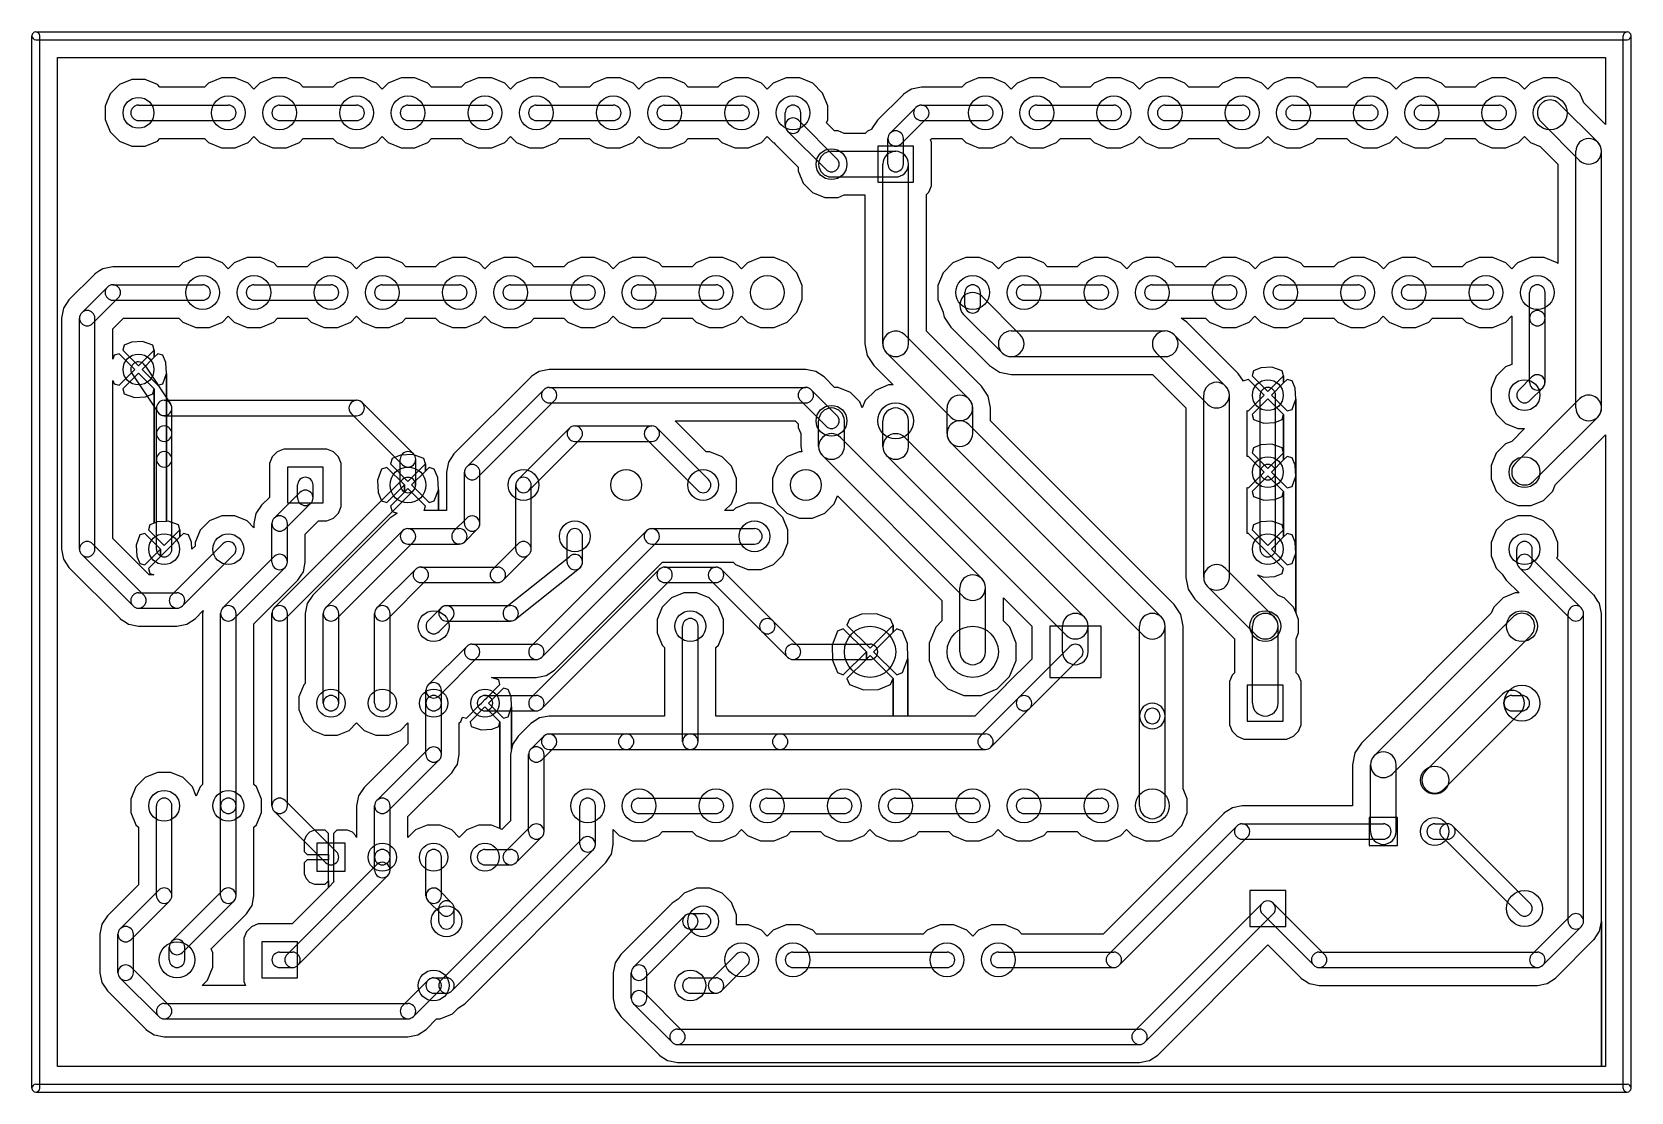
# Model space of a CAD drawing. Extents: x 35925 to 67075, y 41845 to 62495.
import ezdxf

# ---------------------------------------------------------------- set-up
doc = ezdxf.new("R2010")
doc.units = 0
doc.layers.add('BLACK', color=1, linetype='CONTINUOUS')

msp = doc.modelspace()

# ---------------------------------------------------------------- linework, layer by layer
at = {"layer": 'BLACK'}
for p, q in [((35925, 41920), (35925, 62420)), ((36000, 62495), (67000, 62495)), ((36000, 62345), (67000, 62345)), ((36075, 41920), (36075, 62420)), ((66925, 41920), (66925, 62420)), ((67075, 41920), (67075, 62420)), ((36425, 42345), (36425, 61995)), ((36425, 61995), (66575, 61995)), ((36425, 42345), (36425, 61995)), ((36425, 61995), (66575, 61995)), ((66575, 61995), (66575, 60694)), ((66575, 61995), (66575, 60694)), ((37632, 61470), (37450, 61288)), ((37632, 61470), (37450, 61288)), ((37871, 61569), (37632, 61470)), ((37871, 61569), (37632, 61470)), ((38129, 61569), (37871, 61569)), ((38129, 61569), (37871, 61569)), ((38368, 61470), (38129, 61569)), ((38368, 61470), (38129, 61569)), ((38418, 61420), (38368, 61470)), ((38418, 61420), (38368, 61470)), ((39288, 61420), (38418, 61420)), ((39288, 61420), (38418, 61420)), ((39365, 61497), (39288, 61420)), ((39365, 61497), (39288, 61420)), ((39615, 61600), (39365, 61497)), ((39615, 61600), (39365, 61497)), ((39886, 61600), (39615, 61600)), ((39886, 61600), (39615, 61600)), ((40135, 61496), (39886, 61600)), ((40135, 61496), (39886, 61600)), ((40250, 61382), (40135, 61496)), ((40250, 61382), (40135, 61496)), ((40365, 61497), (40250, 61382)), ((40365, 61497), (40250, 61382)), ((40615, 61600), (40365, 61497)), ((40615, 61600), (40365, 61497)), ((40886, 61600), (40615, 61600)), ((40886, 61600), (40615, 61600)), ((41135, 61496), (40886, 61600)), ((41135, 61496), (40886, 61600)), ((41211, 61420), (41135, 61496)), ((41211, 61420), (41135, 61496)), ((41788, 61420), (41211, 61420)), ((41788, 61420), (41211, 61420)), ((41865, 61497), (41788, 61420)), ((41865, 61497), (41788, 61420)), ((42115, 61600), (41865, 61497)), ((42115, 61600), (41865, 61497)), ((42386, 61600), (42115, 61600)), ((42386, 61600), (42115, 61600)), ((42635, 61496), (42386, 61600)), ((42635, 61496), (42386, 61600)), ((42750, 61382), (42635, 61496)), ((42750, 61382), (42635, 61496)), ((42865, 61497), (42750, 61382)), ((42865, 61497), (42750, 61382)), ((43115, 61600), (42865, 61497)), ((43115, 61600), (42865, 61497)), ((43386, 61600), (43115, 61600)), ((43386, 61600), (43115, 61600)), ((43635, 61496), (43386, 61600)), ((43635, 61496), (43386, 61600)), ((43711, 61420), (43635, 61496)), ((43711, 61420), (43635, 61496)), ((44288, 61420), (43711, 61420)), ((44288, 61420), (43711, 61420)), ((44365, 61497), (44288, 61420)), ((44365, 61497), (44288, 61420)), ((44615, 61600), (44365, 61497)), ((44615, 61600), (44365, 61497)), ((44886, 61600), (44615, 61600)), ((44886, 61600), (44615, 61600)), ((45135, 61496), (44886, 61600)), ((45135, 61496), (44886, 61600)), ((45250, 61382), (45135, 61496)), ((45250, 61382), (45135, 61496)), ((45365, 61497), (45250, 61382)), ((45365, 61497), (45250, 61382)), ((45615, 61600), (45365, 61497)), ((45615, 61600), (45365, 61497)), ((45886, 61600), (45615, 61600)), ((45886, 61600), (45615, 61600)), ((46135, 61496), (45886, 61600)), ((46135, 61496), (45886, 61600)), ((46211, 61420), (46135, 61496)), ((46211, 61420), (46135, 61496)), ((46788, 61420), (46211, 61420)), ((46788, 61420), (46211, 61420)), ((46865, 61497), (46788, 61420)), ((46865, 61497), (46788, 61420)), ((47115, 61600), (46865, 61497)), ((47115, 61600), (46865, 61497)), ((47386, 61600), (47115, 61600)), ((47386, 61600), (47115, 61600)), ((47635, 61496), (47386, 61600)), ((47635, 61496), (47386, 61600)), ((47750, 61382), (47635, 61496)), ((47750, 61382), (47635, 61496)), ((47865, 61497), (47750, 61382)), ((47865, 61497), (47750, 61382)), ((48115, 61600), (47865, 61497)), ((48115, 61600), (47865, 61497)), ((48386, 61600), (48115, 61600)), ((48386, 61600), (48115, 61600)), ((48635, 61496), (48386, 61600)), ((48635, 61496), (48386, 61600)), ((48711, 61420), (48635, 61496)), ((48711, 61420), (48635, 61496)), ((49288, 61420), (48711, 61420)), ((49288, 61420), (48711, 61420)), ((49365, 61497), (49288, 61420)), ((49365, 61497), (49288, 61420)), ((49615, 61600), (49365, 61497)), ((49615, 61600), (49365, 61497)), ((49886, 61600), (49615, 61600)), ((49886, 61600), (49615, 61600)), ((50135, 61496), (49886, 61600)), ((50135, 61496), (49886, 61600)), ((50250, 61382), (50135, 61496)), ((50250, 61382), (50135, 61496)), ((50365, 61497), (50250, 61382)), ((50365, 61497), (50250, 61382)), ((50615, 61600), (50365, 61497)), ((50615, 61600), (50365, 61497)), ((50886, 61600), (50615, 61600)), ((50886, 61600), (50615, 61600)), ((51135, 61496), (50886, 61600)), ((51135, 61496), (50886, 61600)), ((51327, 61305), (51135, 61496)), ((51327, 61305), (51135, 61496)), ((53058, 61382), (52993, 61339)), ((53058, 61382), (52993, 61339)), ((53250, 61421), (53058, 61382)), ((53250, 61421), (53058, 61382)), ((53254, 61420), (53250, 61421)), ((53254, 61420), (53250, 61421)), ((54038, 61420), (53254, 61420)), ((54038, 61420), (53254, 61420)), ((54115, 61497), (54038, 61420)), ((54115, 61497), (54038, 61420)), ((54365, 61600), (54115, 61497)), ((54365, 61600), (54115, 61497)), ((54636, 61600), (54365, 61600)), ((54636, 61600), (54365, 61600)), ((54885, 61496), (54636, 61600)), ((54885, 61496), (54636, 61600)), ((55000, 61382), (54885, 61496)), ((55000, 61382), (54885, 61496)), ((55115, 61497), (55000, 61382)), ((55115, 61497), (55000, 61382)), ((55365, 61600), (55115, 61497)), ((55365, 61600), (55115, 61497)), ((55636, 61600), (55365, 61600)), ((55636, 61600), (55365, 61600)), ((55885, 61496), (55636, 61600)), ((55885, 61496), (55636, 61600)), ((55961, 61420), (55885, 61496)), ((55961, 61420), (55885, 61496)), ((56538, 61420), (55961, 61420)), ((56538, 61420), (55961, 61420)), ((56615, 61497), (56538, 61420)), ((56615, 61497), (56538, 61420)), ((56865, 61600), (56615, 61497)), ((56865, 61600), (56615, 61497)), ((57136, 61600), (56865, 61600)), ((57136, 61600), (56865, 61600)), ((57385, 61496), (57136, 61600)), ((57385, 61496), (57136, 61600)), ((57500, 61382), (57385, 61496)), ((57500, 61382), (57385, 61496)), ((57615, 61497), (57500, 61382)), ((57615, 61497), (57500, 61382)), ((57865, 61600), (57615, 61497)), ((57865, 61600), (57615, 61497)), ((58136, 61600), (57865, 61600)), ((58136, 61600), (57865, 61600)), ((58385, 61496), (58136, 61600)), ((58385, 61496), (58136, 61600)), ((58461, 61420), (58385, 61496)), ((58461, 61420), (58385, 61496)), ((59038, 61420), (58461, 61420)), ((59038, 61420), (58461, 61420)), ((59115, 61497), (59038, 61420)), ((59115, 61497), (59038, 61420)), ((59365, 61600), (59115, 61497)), ((59365, 61600), (59115, 61497)), ((59636, 61600), (59365, 61600)), ((59636, 61600), (59365, 61600)), ((59885, 61496), (59636, 61600)), ((59885, 61496), (59636, 61600)), ((60000, 61382), (59885, 61496)), ((60000, 61382), (59885, 61496)), ((60115, 61497), (60000, 61382)), ((60115, 61497), (60000, 61382)), ((60365, 61600), (60115, 61497)), ((60365, 61600), (60115, 61497)), ((60636, 61600), (60365, 61600)), ((60636, 61600), (60365, 61600)), ((60885, 61496), (60636, 61600)), ((60885, 61496), (60636, 61600)), ((60961, 61420), (60885, 61496)), ((60961, 61420), (60885, 61496)), ((61538, 61420), (60961, 61420)), ((61538, 61420), (60961, 61420)), ((61615, 61497), (61538, 61420)), ((61615, 61497), (61538, 61420)), ((61865, 61600), (61615, 61497)), ((61865, 61600), (61615, 61497)), ((62136, 61600), (61865, 61600)), ((62136, 61600), (61865, 61600)), ((62385, 61496), (62136, 61600)), ((62385, 61496), (62136, 61600)), ((62500, 61382), (62385, 61496)), ((62500, 61382), (62385, 61496)), ((62615, 61497), (62500, 61382)), ((62615, 61497), (62500, 61382)), ((62865, 61600), (62615, 61497)), ((62865, 61600), (62615, 61497)), ((63136, 61600), (62865, 61600)), ((63136, 61600), (62865, 61600)), ((63385, 61496), (63136, 61600)), ((63385, 61496), (63136, 61600)), ((63461, 61420), (63385, 61496)), ((63461, 61420), (63385, 61496)), ((64038, 61420), (63461, 61420)), ((64038, 61420), (63461, 61420)), ((64115, 61497), (64038, 61420)), ((64115, 61497), (64038, 61420)), ((64365, 61600), (64115, 61497)), ((64365, 61600), (64115, 61497)), ((64636, 61600), (64365, 61600)), ((64636, 61600), (64365, 61600)), ((64885, 61496), (64636, 61600)), ((64885, 61496), (64636, 61600)), ((65000, 61382), (64885, 61496)), ((65000, 61382), (64885, 61496)), ((65115, 61497), (65000, 61382)), ((65115, 61497), (65000, 61382)), ((65365, 61600), (65115, 61497)), ((65365, 61600), (65115, 61497)), ((65636, 61600), (65365, 61600)), ((65636, 61600), (65365, 61600)), ((65885, 61496), (65636, 61600)), ((65885, 61496), (65636, 61600)), ((66077, 61305), (65885, 61496)), ((66077, 61305), (65885, 61496)), ((37450, 61288), (37351, 61049)), ((37450, 61288), (37351, 61049)), ((38000, 61070), (39750, 61070)), ((40750, 61070), (42250, 61070)), ((43250, 61070), (44750, 61070)), ((45750, 61070), (47250, 61070)), ((48250, 61070), (49750, 61070)), ((51430, 61055), (51327, 61305)), ((51430, 61055), (51327, 61305)), ((51430, 60784), (51430, 61055)), ((51430, 60784), (51430, 61055)), ((52894, 61272), (52396, 60774)), ((52894, 61272), (52396, 60774)), ((52896, 61274), (52894, 61272)), ((52896, 61274), (52894, 61272)), ((52993, 61339), (52896, 61274)), ((52993, 61339), (52896, 61274)), ((53250, 61070), (54500, 61070)), ((55500, 61070), (57000, 61070)), ((58000, 61070), (59500, 61070)), ((60500, 61070), (62000, 61070)), ((63000, 61070), (64500, 61070)), ((66427, 60347), (65677, 61097)), ((66156, 61112), (66077, 61305)), ((66156, 61112), (66077, 61305)), ((66575, 60694), (66156, 61112)), ((66575, 60694), (66156, 61112)), ((37351, 61049), (37351, 60791)), ((37351, 61049), (37351, 60791)), ((37351, 60791), (37450, 60552)), ((37351, 60791), (37450, 60552)), ((38000, 60770), (39750, 60770)), ((40750, 60770), (42250, 60770)), ((43250, 60770), (44750, 60770)), ((45750, 60770), (47250, 60770)), ((48250, 60770), (49750, 60770)), ((50600, 60670), (50600, 60920)), ((50856, 60776), (51606, 60026)), ((50900, 60670), (50900, 60920)), ((51404, 60724), (51430, 60784)), ((51404, 60724), (51430, 60784)), ((52396, 60774), (52288, 60612)), ((52396, 60774), (52288, 60612)), ((52644, 60526), (53144, 61026)), ((52856, 60314), (53356, 60814)), ((53250, 60770), (54500, 60770)), ((55500, 60770), (57000, 60770)), ((58000, 60770), (59500, 60770)), ((60500, 60770), (62000, 60770)), ((63000, 60770), (64500, 60770)), ((66073, 59993), (65323, 60743)), ((37450, 60552), (37632, 60370)), ((37450, 60552), (37632, 60370)), ((40135, 60343), (40249, 60459)), ((40135, 60343), (40249, 60459)), ((40249, 60459), (40365, 60344)), ((40249, 60459), (40365, 60344)), ((42635, 60343), (42749, 60459)), ((42635, 60343), (42749, 60459)), ((42749, 60459), (42865, 60344)), ((42749, 60459), (42865, 60344)), ((45135, 60343), (45249, 60459)), ((45135, 60343), (45249, 60459)), ((45249, 60459), (45365, 60344)), ((45249, 60459), (45365, 60344)), ((47635, 60343), (47749, 60459)), ((47635, 60343), (47749, 60459)), ((47749, 60459), (47865, 60344)), ((47749, 60459), (47865, 60344)), ((50135, 60343), (50249, 60459)), ((50135, 60343), (50249, 60459)), ((50249, 60459), (50365, 60344)), ((50249, 60459), (50365, 60344)), ((50644, 60564), (51394, 59814)), ((51558, 60569), (51404, 60724)), ((51558, 60569), (51404, 60724)), ((51629, 60569), (51558, 60569)), ((51629, 60569), (51558, 60569)), ((51747, 60520), (51629, 60569)), ((51747, 60520), (51629, 60569)), ((52156, 60520), (51747, 60520)), ((52156, 60520), (51747, 60520)), ((52203, 60566), (52156, 60520)), ((52203, 60566), (52156, 60520)), ((52285, 60601), (52203, 60566)), ((52285, 60601), (52203, 60566)), ((52288, 60612), (52285, 60601)), ((52288, 60612), (52285, 60601)), ((54885, 60343), (54999, 60459)), ((54885, 60343), (54999, 60459)), ((54999, 60459), (55115, 60344)), ((54999, 60459), (55115, 60344)), ((57385, 60343), (57499, 60459)), ((57385, 60343), (57499, 60459)), ((57499, 60459), (57615, 60344)), ((57499, 60459), (57615, 60344)), ((59885, 60343), (59999, 60459)), ((59885, 60343), (59999, 60459)), ((59999, 60459), (60115, 60344)), ((59999, 60459), (60115, 60344)), ((62385, 60343), (62499, 60459)), ((62385, 60343), (62499, 60459)), ((62499, 60459), (62615, 60344)), ((62499, 60459), (62615, 60344)), ((64885, 60343), (64999, 60459)), ((64885, 60343), (64999, 60459)), ((64999, 60459), (65115, 60344)), ((64999, 60459), (65115, 60344)), ((37632, 60370), (37871, 60271)), ((37632, 60370), (37871, 60271)), ((37871, 60271), (38129, 60271)), ((37871, 60271), (38129, 60271)), ((38129, 60271), (38368, 60370)), ((38129, 60271), (38368, 60370)), ((38368, 60370), (38418, 60420)), ((38368, 60370), (38418, 60420)), ((38418, 60420), (39288, 60420)), ((38418, 60420), (39288, 60420)), ((39288, 60420), (39365, 60344)), ((39288, 60420), (39365, 60344)), ((39365, 60344), (39614, 60240)), ((39365, 60344), (39614, 60240)), ((39614, 60240), (39885, 60240)), ((39614, 60240), (39885, 60240)), ((39885, 60240), (40135, 60343)), ((39885, 60240), (40135, 60343)), ((40365, 60344), (40614, 60240)), ((40365, 60344), (40614, 60240)), ((40614, 60240), (40885, 60240)), ((40614, 60240), (40885, 60240)), ((40885, 60240), (41135, 60343)), ((40885, 60240), (41135, 60343)), ((41135, 60343), (41211, 60420)), ((41135, 60343), (41211, 60420)), ((41211, 60420), (41788, 60420)), ((41211, 60420), (41788, 60420)), ((41788, 60420), (41865, 60344)), ((41788, 60420), (41865, 60344)), ((41865, 60344), (42114, 60240)), ((41865, 60344), (42114, 60240)), ((42114, 60240), (42385, 60240)), ((42114, 60240), (42385, 60240)), ((42385, 60240), (42635, 60343)), ((42385, 60240), (42635, 60343)), ((42865, 60344), (43114, 60240)), ((42865, 60344), (43114, 60240)), ((43114, 60240), (43385, 60240)), ((43114, 60240), (43385, 60240)), ((43385, 60240), (43635, 60343)), ((43385, 60240), (43635, 60343)), ((43635, 60343), (43711, 60420)), ((43635, 60343), (43711, 60420)), ((43711, 60420), (44288, 60420)), ((43711, 60420), (44288, 60420)), ((44288, 60420), (44365, 60344)), ((44288, 60420), (44365, 60344)), ((44365, 60344), (44614, 60240)), ((44365, 60344), (44614, 60240)), ((44614, 60240), (44885, 60240)), ((44614, 60240), (44885, 60240)), ((44885, 60240), (45135, 60343)), ((44885, 60240), (45135, 60343)), ((45365, 60344), (45614, 60240)), ((45365, 60344), (45614, 60240)), ((45614, 60240), (45885, 60240)), ((45614, 60240), (45885, 60240)), ((45885, 60240), (46135, 60343)), ((45885, 60240), (46135, 60343)), ((46135, 60343), (46211, 60420)), ((46135, 60343), (46211, 60420)), ((46211, 60420), (46788, 60420)), ((46211, 60420), (46788, 60420)), ((46788, 60420), (46865, 60344)), ((46788, 60420), (46865, 60344)), ((46865, 60344), (47114, 60240)), ((46865, 60344), (47114, 60240)), ((47114, 60240), (47385, 60240)), ((47114, 60240), (47385, 60240)), ((47385, 60240), (47635, 60343)), ((47385, 60240), (47635, 60343)), ((47865, 60344), (48114, 60240)), ((47865, 60344), (48114, 60240)), ((48114, 60240), (48385, 60240)), ((48114, 60240), (48385, 60240)), ((48385, 60240), (48635, 60343)), ((48385, 60240), (48635, 60343)), ((48635, 60343), (48711, 60420)), ((48635, 60343), (48711, 60420)), ((48711, 60420), (49288, 60420)), ((48711, 60420), (49288, 60420)), ((49288, 60420), (49365, 60344)), ((49288, 60420), (49365, 60344)), ((49365, 60344), (49614, 60240)), ((49365, 60344), (49614, 60240)), ((49614, 60240), (49885, 60240)), ((49614, 60240), (49885, 60240)), ((49885, 60240), (50135, 60343)), ((49885, 60240), (50135, 60343)), ((50365, 60344), (50382, 60337)), ((50365, 60344), (50382, 60337)), ((50382, 60337), (50396, 60316)), ((50382, 60337), (50396, 60316)), ((50396, 60316), (50851, 59862)), ((50396, 60316), (50851, 59862)), ((51500, 60170), (52750, 60170)), ((53100, 60270), (52400, 60270)), ((52400, 60270), (52400, 59570)), ((52600, 59920), (52600, 60420)), ((52900, 59920), (52900, 60420)), ((53100, 59570), (53100, 60270)), ((53427, 60391), (53457, 60420)), ((53427, 60391), (53457, 60420)), ((53449, 60339), (53427, 60391)), ((53449, 60339), (53427, 60391)), ((53449, 59639), (53449, 60339)), ((53449, 59639), (53449, 60339)), ((53457, 60420), (54038, 60420)), ((53457, 60420), (54038, 60420)), ((54038, 60420), (54115, 60344)), ((54038, 60420), (54115, 60344)), ((54115, 60344), (54364, 60240)), ((54115, 60344), (54364, 60240)), ((54364, 60240), (54635, 60240)), ((54364, 60240), (54635, 60240)), ((54635, 60240), (54885, 60343)), ((54635, 60240), (54885, 60343)), ((55115, 60344), (55364, 60240)), ((55115, 60344), (55364, 60240)), ((55364, 60240), (55635, 60240)), ((55364, 60240), (55635, 60240)), ((55635, 60240), (55885, 60343)), ((55635, 60240), (55885, 60343)), ((55885, 60343), (55961, 60420)), ((55885, 60343), (55961, 60420)), ((55961, 60420), (56538, 60420)), ((55961, 60420), (56538, 60420)), ((56538, 60420), (56615, 60344)), ((56538, 60420), (56615, 60344)), ((56615, 60344), (56864, 60240)), ((56615, 60344), (56864, 60240)), ((56864, 60240), (57135, 60240)), ((56864, 60240), (57135, 60240)), ((57135, 60240), (57385, 60343)), ((57135, 60240), (57385, 60343)), ((57615, 60344), (57864, 60240)), ((57615, 60344), (57864, 60240)), ((57864, 60240), (58135, 60240)), ((57864, 60240), (58135, 60240)), ((58135, 60240), (58385, 60343)), ((58135, 60240), (58385, 60343)), ((58385, 60343), (58461, 60420)), ((58385, 60343), (58461, 60420)), ((58461, 60420), (59038, 60420)), ((58461, 60420), (59038, 60420)), ((59038, 60420), (59115, 60344)), ((59038, 60420), (59115, 60344)), ((59115, 60344), (59364, 60240)), ((59115, 60344), (59364, 60240)), ((59364, 60240), (59635, 60240)), ((59364, 60240), (59635, 60240)), ((59635, 60240), (59885, 60343)), ((59635, 60240), (59885, 60343)), ((60115, 60344), (60364, 60240)), ((60115, 60344), (60364, 60240)), ((60364, 60240), (60635, 60240)), ((60364, 60240), (60635, 60240)), ((60635, 60240), (60885, 60343)), ((60635, 60240), (60885, 60343)), ((60885, 60343), (60961, 60420)), ((60885, 60343), (60961, 60420)), ((60961, 60420), (61538, 60420)), ((60961, 60420), (61538, 60420)), ((61538, 60420), (61615, 60344)), ((61538, 60420), (61615, 60344)), ((61615, 60344), (61864, 60240)), ((61615, 60344), (61864, 60240)), ((61864, 60240), (62135, 60240)), ((61864, 60240), (62135, 60240)), ((62135, 60240), (62385, 60343)), ((62135, 60240), (62385, 60343)), ((62615, 60344), (62864, 60240)), ((62615, 60344), (62864, 60240)), ((62864, 60240), (63135, 60240)), ((62864, 60240), (63135, 60240)), ((63135, 60240), (63385, 60343)), ((63135, 60240), (63385, 60343)), ((63385, 60343), (63461, 60420)), ((63385, 60343), (63461, 60420)), ((63461, 60420), (64038, 60420)), ((63461, 60420), (64038, 60420)), ((64038, 60420), (64115, 60344)), ((64038, 60420), (64115, 60344)), ((64115, 60344), (64364, 60240)), ((64115, 60344), (64364, 60240)), ((64364, 60240), (64635, 60240)), ((64364, 60240), (64635, 60240)), ((64635, 60240), (64885, 60343)), ((64635, 60240), (64885, 60343)), ((65115, 60344), (65308, 60264)), ((65115, 60344), (65308, 60264)), ((65308, 60264), (65650, 59922)), ((65308, 60264), (65650, 59922)), ((66000, 55170), (66000, 60170)), ((66500, 55170), (66500, 60170)), ((50851, 59862), (50851, 59791)), ((50851, 59862), (50851, 59791)), ((52500, 56420), (52500, 59920)), ((53000, 56420), (53000, 59920)), ((65650, 59922), (65650, 57982)), ((65650, 59922), (65650, 57982)), ((50851, 59791), (50950, 59552)), ((50851, 59791), (50950, 59552)), ((50950, 59552), (51132, 59370)), ((50950, 59552), (51132, 59370)), ((51500, 59670), (52750, 59670)), ((52400, 59570), (53100, 59570)), ((53396, 59372), (53449, 59500)), ((53396, 59372), (53449, 59500)), ((53449, 59500), (53449, 59639)), ((53449, 59500), (53449, 59639)), ((51132, 59370), (51371, 59271)), ((51132, 59370), (51371, 59271)), ((51371, 59271), (51629, 59271)), ((51371, 59271), (51629, 59271)), ((51629, 59271), (51747, 59320)), ((51629, 59271), (51747, 59320)), ((51747, 59320), (52150, 59320)), ((51747, 59320), (52150, 59320)), ((52150, 59320), (52150, 56420)), ((52150, 59320), (52150, 56420)), ((53350, 59327), (53396, 59372)), ((53350, 59327), (53396, 59372)), ((53350, 56669), (53350, 59327)), ((53350, 56669), (53350, 59327)), ((38865, 57997), (38788, 57920)), ((38865, 57997), (38788, 57920)), ((39115, 58100), (38865, 57997)), ((39115, 58100), (38865, 57997)), ((39386, 58100), (39115, 58100)), ((39386, 58100), (39115, 58100)), ((39635, 57996), (39386, 58100)), ((39635, 57996), (39386, 58100)), ((39750, 57882), (39635, 57996)), ((39750, 57882), (39635, 57996)), ((39865, 57997), (39750, 57882)), ((39865, 57997), (39750, 57882)), ((40115, 58100), (39865, 57997)), ((40115, 58100), (39865, 57997)), ((40386, 58100), (40115, 58100)), ((40386, 58100), (40115, 58100)), ((40635, 57996), (40386, 58100)), ((40635, 57996), (40386, 58100)), ((40711, 57920), (40635, 57996)), ((40711, 57920), (40635, 57996)), ((41365, 57997), (41288, 57920)), ((41365, 57997), (41288, 57920)), ((41615, 58100), (41365, 57997)), ((41615, 58100), (41365, 57997)), ((41886, 58100), (41615, 58100)), ((41886, 58100), (41615, 58100)), ((42135, 57996), (41886, 58100)), ((42135, 57996), (41886, 58100)), ((42250, 57882), (42135, 57996)), ((42250, 57882), (42135, 57996)), ((42365, 57997), (42250, 57882)), ((42365, 57997), (42250, 57882)), ((42615, 58100), (42365, 57997)), ((42615, 58100), (42365, 57997)), ((42886, 58100), (42615, 58100)), ((42886, 58100), (42615, 58100)), ((43135, 57996), (42886, 58100)), ((43135, 57996), (42886, 58100)), ((43211, 57920), (43135, 57996)), ((43211, 57920), (43135, 57996)), ((43865, 57997), (43788, 57920)), ((43865, 57997), (43788, 57920)), ((44115, 58100), (43865, 57997)), ((44115, 58100), (43865, 57997)), ((44386, 58100), (44115, 58100)), ((44386, 58100), (44115, 58100)), ((44635, 57996), (44386, 58100)), ((44635, 57996), (44386, 58100)), ((44750, 57882), (44635, 57996)), ((44750, 57882), (44635, 57996)), ((44865, 57997), (44750, 57882)), ((44865, 57997), (44750, 57882)), ((45115, 58100), (44865, 57997)), ((45115, 58100), (44865, 57997)), ((45386, 58100), (45115, 58100)), ((45386, 58100), (45115, 58100)), ((45635, 57996), (45386, 58100)), ((45635, 57996), (45386, 58100)), ((45711, 57920), (45635, 57996)), ((45711, 57920), (45635, 57996)), ((46365, 57997), (46288, 57920)), ((46365, 57997), (46288, 57920)), ((46615, 58100), (46365, 57997)), ((46615, 58100), (46365, 57997)), ((46886, 58100), (46615, 58100)), ((46886, 58100), (46615, 58100)), ((47135, 57996), (46886, 58100)), ((47135, 57996), (46886, 58100)), ((47250, 57882), (47135, 57996)), ((47250, 57882), (47135, 57996)), ((47365, 57997), (47250, 57882)), ((47365, 57997), (47250, 57882)), ((47615, 58100), (47365, 57997)), ((47615, 58100), (47365, 57997)), ((47886, 58100), (47615, 58100)), ((47886, 58100), (47615, 58100)), ((48135, 57996), (47886, 58100)), ((48135, 57996), (47886, 58100)), ((48211, 57920), (48135, 57996)), ((48211, 57920), (48135, 57996)), ((48865, 57997), (48788, 57920)), ((48865, 57997), (48788, 57920)), ((49115, 58100), (48865, 57997)), ((49115, 58100), (48865, 57997)), ((49386, 58100), (49115, 58100)), ((49386, 58100), (49115, 58100)), ((49635, 57996), (49386, 58100)), ((49635, 57996), (49386, 58100)), ((49750, 57882), (49635, 57996)), ((49750, 57882), (49635, 57996)), ((49865, 57997), (49750, 57882)), ((49865, 57997), (49750, 57882)), ((50115, 58100), (49865, 57997)), ((50115, 58100), (49865, 57997)), ((50386, 58100), (50115, 58100)), ((50386, 58100), (50115, 58100)), ((50635, 57996), (50386, 58100)), ((50635, 57996), (50386, 58100)), ((50827, 57805), (50635, 57996)), ((50827, 57805), (50635, 57996)), ((53865, 57997), (53674, 57805)), ((53865, 57997), (53674, 57805)), ((54115, 58100), (53865, 57997)), ((54115, 58100), (53865, 57997)), ((54386, 58100), (54115, 58100)), ((54386, 58100), (54115, 58100)), ((54635, 57996), (54386, 58100)), ((54635, 57996), (54386, 58100)), ((54750, 57882), (54635, 57996)), ((54750, 57882), (54635, 57996)), ((54865, 57997), (54750, 57882)), ((54865, 57997), (54750, 57882)), ((55115, 58100), (54865, 57997)), ((55115, 58100), (54865, 57997)), ((55386, 58100), (55115, 58100)), ((55386, 58100), (55115, 58100)), ((55635, 57996), (55386, 58100)), ((55635, 57996), (55386, 58100)), ((55711, 57920), (55635, 57996)), ((55711, 57920), (55635, 57996)), ((56365, 57997), (56288, 57920)), ((56365, 57997), (56288, 57920)), ((56615, 58100), (56365, 57997)), ((56615, 58100), (56365, 57997)), ((56886, 58100), (56615, 58100)), ((56886, 58100), (56615, 58100)), ((57135, 57996), (56886, 58100)), ((57135, 57996), (56886, 58100)), ((57250, 57882), (57135, 57996)), ((57250, 57882), (57135, 57996)), ((57365, 57997), (57250, 57882)), ((57365, 57997), (57250, 57882)), ((57615, 58100), (57365, 57997)), ((57615, 58100), (57365, 57997)), ((57886, 58100), (57615, 58100)), ((57886, 58100), (57615, 58100)), ((58135, 57996), (57886, 58100)), ((58135, 57996), (57886, 58100)), ((58211, 57920), (58135, 57996)), ((58211, 57920), (58135, 57996)), ((58865, 57997), (58788, 57920)), ((58865, 57997), (58788, 57920)), ((59115, 58100), (58865, 57997)), ((59115, 58100), (58865, 57997)), ((59386, 58100), (59115, 58100)), ((59386, 58100), (59115, 58100)), ((59635, 57996), (59386, 58100)), ((59635, 57996), (59386, 58100)), ((59750, 57882), (59635, 57996)), ((59750, 57882), (59635, 57996)), ((59865, 57997), (59750, 57882)), ((59865, 57997), (59750, 57882)), ((60115, 58100), (59865, 57997)), ((60115, 58100), (59865, 57997)), ((60386, 58100), (60115, 58100)), ((60386, 58100), (60115, 58100)), ((60635, 57996), (60386, 58100)), ((60635, 57996), (60386, 58100)), ((60711, 57920), (60635, 57996)), ((60711, 57920), (60635, 57996)), ((61365, 57997), (61288, 57920)), ((61365, 57997), (61288, 57920)), ((61615, 58100), (61365, 57997)), ((61615, 58100), (61365, 57997)), ((61886, 58100), (61615, 58100)), ((61886, 58100), (61615, 58100)), ((62135, 57996), (61886, 58100)), ((62135, 57996), (61886, 58100)), ((62250, 57882), (62135, 57996)), ((62250, 57882), (62135, 57996)), ((62365, 57997), (62250, 57882)), ((62365, 57997), (62250, 57882)), ((62615, 58100), (62365, 57997)), ((62615, 58100), (62365, 57997)), ((62886, 58100), (62615, 58100)), ((62886, 58100), (62615, 58100)), ((63135, 57996), (62886, 58100)), ((63135, 57996), (62886, 58100)), ((63211, 57920), (63135, 57996)), ((63211, 57920), (63135, 57996)), ((63865, 57997), (63788, 57920)), ((63865, 57997), (63788, 57920)), ((64115, 58100), (63865, 57997)), ((64115, 58100), (63865, 57997)), ((64386, 58100), (64115, 58100)), ((64386, 58100), (64115, 58100)), ((64635, 57996), (64386, 58100)), ((64635, 57996), (64386, 58100)), ((64750, 57882), (64635, 57996)), ((64750, 57882), (64635, 57996)), ((64865, 57997), (64750, 57882)), ((64865, 57997), (64750, 57882)), ((65115, 58100), (64865, 57997)), ((65115, 58100), (64865, 57997)), ((65386, 58100), (65115, 58100)), ((65386, 58100), (65115, 58100)), ((65635, 57996), (65386, 58100)), ((65635, 57996), (65386, 58100)), ((65650, 57982), (65635, 57996)), ((65650, 57982), (65635, 57996)), ((37144, 57772), (36646, 57274)), ((37144, 57772), (36646, 57274)), ((37146, 57774), (37144, 57772)), ((37146, 57774), (37144, 57772)), ((37243, 57839), (37146, 57774)), ((37243, 57839), (37146, 57774)), ((37308, 57882), (37243, 57839)), ((37308, 57882), (37243, 57839)), ((37500, 57921), (37308, 57882)), ((37500, 57921), (37308, 57882)), ((37504, 57920), (37500, 57921)), ((37504, 57920), (37500, 57921)), ((38788, 57920), (37504, 57920)), ((38788, 57920), (37504, 57920)), ((41288, 57920), (40711, 57920)), ((41288, 57920), (40711, 57920)), ((43788, 57920), (43211, 57920)), ((43788, 57920), (43211, 57920)), ((46288, 57920), (45711, 57920)), ((46288, 57920), (45711, 57920)), ((48788, 57920), (48211, 57920)), ((48788, 57920), (48211, 57920)), ((50930, 57555), (50827, 57805)), ((50930, 57555), (50827, 57805)), ((53674, 57805), (53570, 57556)), ((53674, 57805), (53570, 57556)), ((56288, 57920), (55711, 57920)), ((56288, 57920), (55711, 57920)), ((58788, 57920), (58211, 57920)), ((58788, 57920), (58211, 57920)), ((61288, 57920), (60711, 57920)), ((61288, 57920), (60711, 57920)), ((63788, 57920), (63211, 57920)), ((63788, 57920), (63211, 57920)), ((37394, 57526), (36894, 57026)), ((37500, 57570), (39250, 57570)), ((40250, 57570), (41750, 57570)), ((42750, 57570), (44250, 57570)), ((45250, 57570), (46750, 57570)), ((47750, 57570), (49250, 57570)), ((50930, 57284), (50930, 57555)), ((50930, 57284), (50930, 57555)), ((53570, 57556), (53570, 57285)), ((53570, 57556), (53570, 57285)), ((54100, 57170), (54100, 57420)), ((54400, 57170), (54400, 57420)), ((54427, 57347), (55177, 56597)), ((55250, 57570), (56750, 57570)), ((57750, 57570), (59250, 57570)), ((60250, 57570), (61750, 57570)), ((62750, 57570), (64250, 57570)), ((65100, 56920), (65100, 57420)), ((65400, 56920), (65400, 57420)), ((36538, 57112), (36499, 56920)), ((36538, 57112), (36499, 56920)), ((36646, 57274), (36538, 57112)), ((36646, 57274), (36538, 57112)), ((37606, 57314), (37106, 56814)), ((37500, 57270), (39250, 57270)), ((40250, 57270), (41750, 57270)), ((42750, 57270), (44250, 57270)), ((45250, 57270), (46750, 57270)), ((47750, 57270), (49250, 57270)), ((50635, 56843), (50826, 57035)), ((50635, 56843), (50826, 57035)), ((50826, 57035), (50930, 57284)), ((50826, 57035), (50930, 57284)), ((53570, 57285), (53673, 57035)), ((53570, 57285), (53673, 57035)), ((53673, 57035), (53678, 57030)), ((53673, 57035), (53678, 57030)), ((53678, 57030), (53696, 56941)), ((53678, 57030), (53696, 56941)), ((55250, 57270), (56750, 57270)), ((57750, 57270), (59250, 57270)), ((60250, 57270), (61750, 57270)), ((62750, 57270), (64250, 57270)), ((36499, 56920), (36500, 56916)), ((36499, 56920), (36500, 56916)), ((36500, 56916), (36500, 52425)), ((36500, 56916), (36500, 52425)), ((36850, 52420), (36850, 56920)), ((37150, 52420), (37150, 56920)), ((37500, 56713), (37707, 56920)), ((37500, 56713), (37707, 56920)), ((37500, 56122), (37500, 56713)), ((37500, 56122), (37500, 56713)), ((37707, 56920), (38788, 56920)), ((37707, 56920), (38788, 56920)), ((38788, 56920), (38865, 56844)), ((38788, 56920), (38865, 56844)), ((38865, 56844), (39114, 56740)), ((38865, 56844), (39114, 56740)), ((39114, 56740), (39385, 56740)), ((39114, 56740), (39385, 56740)), ((39385, 56740), (39635, 56843)), ((39385, 56740), (39635, 56843)), ((39635, 56843), (39749, 56959)), ((39635, 56843), (39749, 56959)), ((39749, 56959), (39865, 56844)), ((39749, 56959), (39865, 56844)), ((39865, 56844), (40114, 56740)), ((39865, 56844), (40114, 56740)), ((40114, 56740), (40385, 56740)), ((40114, 56740), (40385, 56740)), ((40385, 56740), (40635, 56843)), ((40385, 56740), (40635, 56843)), ((40635, 56843), (40711, 56920)), ((40635, 56843), (40711, 56920)), ((40711, 56920), (41288, 56920)), ((40711, 56920), (41288, 56920)), ((41288, 56920), (41365, 56844)), ((41288, 56920), (41365, 56844)), ((41365, 56844), (41614, 56740)), ((41365, 56844), (41614, 56740)), ((41614, 56740), (41885, 56740)), ((41614, 56740), (41885, 56740)), ((41885, 56740), (42135, 56843)), ((41885, 56740), (42135, 56843)), ((42135, 56843), (42249, 56959)), ((42135, 56843), (42249, 56959)), ((42249, 56959), (42365, 56844)), ((42249, 56959), (42365, 56844)), ((42365, 56844), (42614, 56740)), ((42365, 56844), (42614, 56740)), ((42614, 56740), (42885, 56740)), ((42614, 56740), (42885, 56740)), ((42885, 56740), (43135, 56843)), ((42885, 56740), (43135, 56843)), ((43135, 56843), (43211, 56920)), ((43135, 56843), (43211, 56920)), ((43211, 56920), (43788, 56920)), ((43211, 56920), (43788, 56920)), ((43788, 56920), (43865, 56844)), ((43788, 56920), (43865, 56844)), ((43865, 56844), (44114, 56740)), ((43865, 56844), (44114, 56740)), ((44114, 56740), (44385, 56740)), ((44114, 56740), (44385, 56740)), ((44385, 56740), (44635, 56843)), ((44385, 56740), (44635, 56843)), ((44635, 56843), (44749, 56959)), ((44635, 56843), (44749, 56959)), ((44749, 56959), (44865, 56844)), ((44749, 56959), (44865, 56844)), ((44865, 56844), (45114, 56740)), ((44865, 56844), (45114, 56740)), ((45114, 56740), (45385, 56740)), ((45114, 56740), (45385, 56740)), ((45385, 56740), (45635, 56843)), ((45385, 56740), (45635, 56843)), ((45635, 56843), (45711, 56920)), ((45635, 56843), (45711, 56920)), ((45711, 56920), (46288, 56920)), ((45711, 56920), (46288, 56920)), ((46288, 56920), (46365, 56844)), ((46288, 56920), (46365, 56844)), ((46365, 56844), (46614, 56740)), ((46365, 56844), (46614, 56740)), ((46614, 56740), (46885, 56740)), ((46614, 56740), (46885, 56740)), ((46885, 56740), (47135, 56843)), ((46885, 56740), (47135, 56843)), ((47135, 56843), (47249, 56959)), ((47135, 56843), (47249, 56959)), ((47249, 56959), (47365, 56844)), ((47249, 56959), (47365, 56844)), ((47365, 56844), (47614, 56740)), ((47365, 56844), (47614, 56740)), ((47614, 56740), (47885, 56740)), ((47614, 56740), (47885, 56740)), ((47885, 56740), (48135, 56843)), ((47885, 56740), (48135, 56843)), ((48135, 56843), (48211, 56920)), ((48135, 56843), (48211, 56920)), ((48211, 56920), (48788, 56920)), ((48211, 56920), (48788, 56920)), ((48788, 56920), (48865, 56844)), ((48788, 56920), (48865, 56844)), ((48865, 56844), (49114, 56740)), ((48865, 56844), (49114, 56740)), ((49114, 56740), (49385, 56740)), ((49114, 56740), (49385, 56740)), ((49385, 56740), (49635, 56843)), ((49385, 56740), (49635, 56843)), ((49635, 56843), (49749, 56959)), ((49635, 56843), (49749, 56959)), ((49749, 56959), (49865, 56844)), ((49749, 56959), (49865, 56844)), ((49865, 56844), (50114, 56740)), ((49865, 56844), (50114, 56740)), ((50114, 56740), (50385, 56740)), ((50114, 56740), (50385, 56740)), ((50385, 56740), (50635, 56843)), ((50385, 56740), (50635, 56843)), ((53696, 56941), (53826, 56746)), ((53696, 56941), (53826, 56746)), ((53826, 56746), (54575, 55996)), ((53826, 56746), (54575, 55996)), ((54073, 56993), (54823, 56243)), ((58424, 56844), (58310, 56920)), ((58310, 56920), (58788, 56920)), ((58424, 56844), (58310, 56920)), ((58310, 56920), (58788, 56920)), ((59424, 55844), (58424, 56844)), ((59424, 55844), (58424, 56844)), ((58788, 56920), (58865, 56844)), ((58788, 56920), (58865, 56844)), ((58865, 56844), (59114, 56740)), ((58865, 56844), (59114, 56740)), ((59114, 56740), (59385, 56740)), ((59114, 56740), (59385, 56740)), ((59385, 56740), (59635, 56843)), ((59385, 56740), (59635, 56843)), ((59635, 56843), (59749, 56959)), ((59635, 56843), (59749, 56959)), ((59749, 56959), (59865, 56844)), ((59749, 56959), (59865, 56844)), ((59865, 56844), (60114, 56740)), ((59865, 56844), (60114, 56740)), ((60114, 56740), (60385, 56740)), ((60114, 56740), (60385, 56740)), ((60385, 56740), (60635, 56843)), ((60385, 56740), (60635, 56843)), ((60635, 56843), (60711, 56920)), ((60635, 56843), (60711, 56920)), ((60711, 56920), (61288, 56920)), ((60711, 56920), (61288, 56920)), ((61288, 56920), (61365, 56844)), ((61288, 56920), (61365, 56844)), ((61365, 56844), (61614, 56740)), ((61365, 56844), (61614, 56740)), ((61614, 56740), (61885, 56740)), ((61614, 56740), (61885, 56740)), ((61885, 56740), (62135, 56843)), ((61885, 56740), (62135, 56843)), ((62135, 56843), (62249, 56959)), ((62135, 56843), (62249, 56959)), ((62249, 56959), (62365, 56844)), ((62249, 56959), (62365, 56844)), ((62365, 56844), (62614, 56740)), ((62365, 56844), (62614, 56740)), ((62614, 56740), (62885, 56740)), ((62614, 56740), (62885, 56740)), ((62885, 56740), (63135, 56843)), ((62885, 56740), (63135, 56843)), ((63135, 56843), (63211, 56920)), ((63135, 56843), (63211, 56920)), ((63211, 56920), (63788, 56920)), ((63211, 56920), (63788, 56920)), ((63788, 56920), (63865, 56844)), ((63788, 56920), (63865, 56844)), ((63865, 56844), (64114, 56740)), ((63865, 56844), (64114, 56740)), ((64114, 56740), (64385, 56740)), ((64114, 56740), (64385, 56740)), ((64385, 56740), (64635, 56843)), ((64385, 56740), (64635, 56843)), ((64635, 56843), (64749, 56959)), ((64635, 56843), (64749, 56959)), ((64749, 56959), (64750, 56959)), ((64749, 56959), (64750, 56959)), ((64750, 56959), (64750, 56920)), ((64750, 56959), (64750, 56920)), ((64750, 56920), (64750, 56019)), ((64750, 56920), (64750, 56019)), ((65100, 55670), (65100, 56920)), ((65400, 55670), (65400, 56920)), ((37719, 56392), (37692, 56298)), ((37719, 56392), (37692, 56298)), ((37866, 56452), (37719, 56392)), ((37866, 56452), (37719, 56392)), ((38079, 56463), (37866, 56452)), ((38079, 56463), (37866, 56452)), ((38281, 56392), (38079, 56463)), ((38281, 56392), (38079, 56463)), ((38308, 56298), (38281, 56392)), ((38308, 56298), (38281, 56392)), ((52150, 56420), (52196, 56190)), ((52150, 56420), (52196, 56190)), ((54176, 55347), (52927, 56596)), ((54424, 55595), (53350, 56669)), ((54424, 55595), (53350, 56669)), ((55000, 56670), (58000, 56670)), ((58177, 56597), (59177, 55597)), ((37528, 56201), (37500, 56122)), ((37528, 56201), (37500, 56122)), ((37622, 56228), (37528, 56201)), ((37622, 56228), (37528, 56201)), ((37929, 55920), (37622, 56228)), ((37929, 55920), (37622, 56228)), ((37692, 56298), (38000, 55991)), ((37692, 56298), (38000, 55991)), ((38000, 55991), (38308, 56298)), ((38000, 55991), (38308, 56298)), ((38308, 56158), (38071, 55920)), ((38308, 56158), (38071, 55920)), ((38308, 56158), (38308, 56298)), ((38308, 56298), (38308, 56158)), ((38308, 56158), (38308, 56298)), ((38308, 56298), (38308, 56158)), ((38378, 56228), (38308, 56158)), ((38378, 56228), (38308, 56158)), ((38472, 56201), (38378, 56228)), ((38472, 56201), (38378, 56228)), ((38532, 56054), (38472, 56201)), ((38532, 56054), (38472, 56201)), ((52196, 56190), (52326, 55996)), ((52196, 56190), (52326, 55996)), ((53823, 54994), (52574, 56243)), ((55000, 56170), (58000, 56170)), ((57823, 56243), (58823, 55243)), ((37622, 55612), (37929, 55920)), ((37622, 55612), (37929, 55920)), ((38000, 55849), (37692, 55542)), ((38000, 55849), (37692, 55542)), ((37876, 55836), (38375, 55087)), ((38308, 55542), (38000, 55849)), ((38308, 55542), (38000, 55849)), ((38071, 55920), (38378, 55612)), ((38071, 55920), (38378, 55612)), ((38125, 56003), (38624, 55254)), ((38472, 55639), (38543, 55841)), ((38472, 55639), (38543, 55841)), ((38543, 55841), (38532, 56054)), ((38543, 55841), (38532, 56054)), ((38543, 52962), (38543, 55841)), ((38543, 55841), (38543, 52962)), ((38543, 52962), (38543, 55841)), ((38543, 55841), (38543, 52962)), ((45644, 55772), (44146, 54274)), ((45644, 55772), (44146, 54274)), ((45646, 55774), (45644, 55772)), ((45646, 55774), (45644, 55772)), ((45743, 55839), (45646, 55774)), ((45743, 55839), (45646, 55774)), ((45808, 55882), (45743, 55839)), ((45808, 55882), (45743, 55839)), ((46000, 55920), (45808, 55882)), ((46000, 55920), (45808, 55882)), ((50995, 55920), (46000, 55920)), ((50995, 55920), (46000, 55920)), ((51000, 55921), (50995, 55920)), ((51000, 55921), (50995, 55920)), ((51192, 55882), (51000, 55921)), ((51192, 55882), (51000, 55921)), ((51354, 55774), (51192, 55882)), ((51354, 55774), (51192, 55882)), ((51558, 55569), (51354, 55774)), ((51558, 55569), (51354, 55774)), ((52326, 55996), (52702, 55619)), ((52326, 55996), (52702, 55619)), ((54575, 55996), (54576, 55996)), ((54575, 55996), (54576, 55996)), ((54576, 55996), (54770, 55866)), ((54576, 55996), (54770, 55866)), ((54770, 55866), (55000, 55820)), ((54770, 55866), (55000, 55820)), ((55000, 55820), (57752, 55820)), ((55000, 55820), (57752, 55820)), ((57752, 55820), (58400, 55172)), ((57752, 55820), (58400, 55172)), ((59525, 55693), (59424, 55844)), ((59525, 55693), (59424, 55844)), ((59719, 55892), (59692, 55798)), ((59719, 55892), (59692, 55798)), ((59692, 55798), (60000, 55491)), ((59692, 55798), (60000, 55491)), ((59866, 55952), (59719, 55892)), ((59866, 55952), (59719, 55892)), ((60079, 55963), (59866, 55952)), ((60079, 55963), (59866, 55952)), ((60000, 55491), (60308, 55798)), ((60000, 55491), (60308, 55798)), ((60281, 55892), (60079, 55963)), ((60281, 55892), (60079, 55963)), ((60308, 55798), (60281, 55892)), ((60308, 55798), (60281, 55892)), ((60308, 55658), (60308, 55798)), ((60308, 55798), (60308, 55658)), ((60308, 55658), (60308, 55798)), ((60308, 55798), (60308, 55658)), ((64450, 55788), (64351, 55549)), ((64450, 55788), (64351, 55549)), ((64632, 55970), (64450, 55788)), ((64632, 55970), (64450, 55788)), ((64750, 56019), (64632, 55970)), ((64750, 56019), (64632, 55970)), ((64894, 55527), (65143, 55776)), ((37500, 52628), (37500, 55708)), ((37500, 55708), (37528, 55639)), ((37500, 52628), (37500, 55708)), ((37500, 55708), (37528, 55639)), ((37528, 55639), (37622, 55612)), ((37528, 55639), (37622, 55612)), ((37692, 55542), (37719, 55448)), ((37692, 55542), (37719, 55448)), ((37719, 55448), (37921, 55377)), ((37719, 55448), (37921, 55377)), ((38134, 55388), (38281, 55448)), ((38134, 55388), (38281, 55448)), ((38281, 55448), (38308, 55542)), ((38281, 55448), (38308, 55542)), ((38308, 52929), (38308, 55542)), ((38308, 55542), (38308, 52929)), ((38308, 52929), (38308, 55542)), ((38308, 55542), (38308, 52929)), ((38378, 55612), (38472, 55639)), ((38378, 55612), (38472, 55639)), ((44394, 54027), (45893, 55526)), ((46000, 55570), (51000, 55570)), ((51106, 55526), (51606, 55026)), ((51629, 55569), (51558, 55569)), ((51629, 55569), (51558, 55569)), ((51868, 55470), (51629, 55569)), ((51868, 55470), (51629, 55569)), ((52050, 55288), (51868, 55470)), ((52050, 55288), (51868, 55470)), ((52355, 55513), (52158, 55317)), ((52355, 55513), (52158, 55317)), ((52612, 55619), (52355, 55513)), ((52612, 55619), (52355, 55513)), ((52702, 55619), (52612, 55619)), ((52702, 55619), (52612, 55619)), ((54424, 55594), (54424, 55595)), ((54424, 55594), (54424, 55595)), ((54554, 55400), (54424, 55594)), ((54554, 55400), (54424, 55594)), ((59528, 55701), (59525, 55693)), ((59528, 55701), (59525, 55693)), ((59622, 55728), (59528, 55701)), ((59622, 55728), (59528, 55701)), ((59929, 55420), (59622, 55728)), ((59929, 55420), (59622, 55728)), ((60308, 55658), (60071, 55420)), ((60308, 55658), (60071, 55420)), ((60378, 55728), (60308, 55658)), ((60378, 55728), (60308, 55658)), ((60472, 55701), (60378, 55728)), ((60472, 55701), (60378, 55728)), ((60532, 55554), (60472, 55701)), ((60532, 55554), (60472, 55701)), ((60543, 55341), (60532, 55554)), ((60543, 55341), (60532, 55554)), ((64351, 55549), (64351, 55291)), ((64351, 55549), (64351, 55291)), ((65107, 55314), (65356, 55563)), ((37921, 55377), (38134, 55388)), ((37921, 55377), (38134, 55388)), ((38350, 54670), (38350, 55170)), ((38500, 55320), (42250, 55320)), ((38650, 54670), (38650, 55170)), ((43356, 54276), (42356, 55276)), ((44607, 53814), (46106, 55313)), ((46000, 55270), (51000, 55270)), ((50894, 55314), (51394, 54814)), ((52097, 55173), (52050, 55288)), ((52097, 55173), (52050, 55288)), ((52158, 55317), (52097, 55173)), ((52158, 55317), (52097, 55173)), ((53750, 54670), (53750, 55170)), ((54250, 54670), (54250, 55170)), ((54599, 55171), (54554, 55400)), ((54599, 55171), (54554, 55400)), ((54600, 55170), (54599, 55171)), ((54600, 55170), (54599, 55171)), ((54600, 54918), (54600, 55170)), ((54600, 54918), (54600, 55170)), ((58400, 55172), (58400, 51870)), ((58400, 55172), (58400, 51870)), ((58750, 51870), (58750, 55420)), ((59250, 51870), (59250, 55420)), ((59622, 55112), (59929, 55420)), ((59622, 55112), (59929, 55420)), ((60000, 55349), (59692, 55042)), ((60000, 55349), (59692, 55042)), ((59850, 53920), (59850, 55420)), ((60308, 55042), (60000, 55349)), ((60308, 55042), (60000, 55349)), ((60071, 55420), (60378, 55112)), ((60071, 55420), (60378, 55112)), ((60150, 53920), (60150, 55420)), ((60378, 55112), (60472, 55139)), ((60378, 55112), (60472, 55139)), ((60472, 55139), (60543, 55341)), ((60472, 55139), (60543, 55341)), ((60543, 53841), (60543, 55341)), ((60543, 55341), (60543, 53841)), ((60543, 53841), (60543, 55341)), ((60543, 55341), (60543, 53841)), ((64351, 55291), (64450, 55052)), ((64351, 55291), (64450, 55052)), ((64824, 54097), (66073, 55346)), ((38500, 55020), (42250, 55020)), ((43144, 54064), (42144, 55064)), ((49058, 54319), (48457, 54920)), ((48457, 54920), (50792, 54920)), ((49058, 54319), (48457, 54920)), ((48457, 54920), (50792, 54920)), ((50792, 54920), (50851, 54862)), ((50792, 54920), (50851, 54862)), ((50851, 54862), (50851, 54791)), ((50851, 54862), (50851, 54791)), ((51250, 54420), (51250, 54920)), ((51750, 54420), (51750, 54920)), ((52500, 54420), (52500, 54920)), ((53000, 54420), (53000, 54920)), ((57926, 51097), (54177, 54846)), ((58174, 51344), (54600, 54918)), ((58174, 51344), (54600, 54918)), ((59600, 54222), (59600, 55119)), ((59600, 55119), (59622, 55112)), ((59600, 54222), (59600, 55119)), ((59600, 55119), (59622, 55112)), ((59692, 55042), (59719, 54948)), ((59692, 55042), (59719, 54948)), ((59719, 54948), (59921, 54877)), ((59719, 54948), (59921, 54877)), ((59921, 54877), (60134, 54888)), ((59921, 54877), (60134, 54888)), ((60134, 54888), (60281, 54948)), ((60134, 54888), (60281, 54948)), ((60281, 54948), (60308, 55042)), ((60281, 54948), (60308, 55042)), ((60308, 54298), (60308, 55042)), ((60308, 55042), (60308, 54298)), ((60308, 54298), (60308, 55042)), ((60308, 55042), (60308, 54298)), ((64450, 55052), (64632, 54870)), ((64450, 55052), (64632, 54870)), ((64632, 54870), (64871, 54771)), ((64632, 54870), (64871, 54771)), ((65177, 53744), (66426, 54993)), ((38350, 54170), (38350, 54670)), ((38650, 54170), (38650, 54670)), ((46394, 54776), (45394, 53776)), ((46606, 54564), (45606, 53564)), ((46500, 54820), (48000, 54820)), ((46500, 54520), (48000, 54520)), ((48894, 53564), (47894, 54564)), ((49106, 53776), (48106, 54776)), ((50851, 54791), (50900, 54673)), ((50851, 54791), (50900, 54673)), ((50900, 54673), (50900, 54420)), ((50900, 54673), (50900, 54420)), ((51677, 54596), (54426, 51847)), ((52927, 54596), (56426, 51097)), ((64751, 54520), (64632, 54470)), ((64751, 54520), (64632, 54470)), ((65002, 54771), (64751, 54520)), ((65002, 54771), (64751, 54520)), ((64871, 54771), (65002, 54771)), ((64871, 54771), (65002, 54771)), ((65599, 53672), (66575, 54647)), ((65599, 53672), (66575, 54647)), ((66575, 54647), (66575, 42345)), ((66575, 54647), (66575, 42345)), ((40604, 54218), (40551, 54090)), ((40604, 54218), (40551, 54090)), ((40703, 54316), (40604, 54218)), ((40703, 54316), (40604, 54218)), ((40831, 54369), (40703, 54316)), ((40831, 54369), (40703, 54316)), ((41531, 54369), (40831, 54369)), ((41531, 54369), (40831, 54369)), ((41670, 54369), (41531, 54369)), ((41670, 54369), (41531, 54369)), ((41798, 54316), (41670, 54369)), ((41798, 54316), (41670, 54369)), ((41896, 54217), (41798, 54316)), ((41896, 54217), (41798, 54316)), ((41949, 54089), (41896, 54217)), ((41949, 54089), (41896, 54217)), ((43106, 54252), (42940, 54183)), ((43106, 54252), (42940, 54183)), ((43341, 54263), (43106, 54252)), ((43341, 54263), (43106, 54252)), ((43560, 54183), (43341, 54263)), ((43560, 54183), (43341, 54263)), ((44146, 54274), (44038, 54112)), ((44146, 54274), (44038, 54112)), ((49129, 54319), (49058, 54319)), ((49129, 54319), (49058, 54319)), ((49368, 54220), (49129, 54319)), ((49368, 54220), (49129, 54319)), ((49550, 54038), (49368, 54220)), ((49550, 54038), (49368, 54220)), ((50632, 54220), (50450, 54038)), ((50632, 54220), (50450, 54038)), ((50871, 54319), (50632, 54220)), ((50871, 54319), (50632, 54220)), ((50920, 54319), (50871, 54319)), ((50920, 54319), (50871, 54319)), ((50900, 54420), (50920, 54319)), ((50900, 54420), (50920, 54319)), ((51324, 54243), (54073, 51494)), ((52574, 54243), (56073, 50744)), ((57573, 50744), (53824, 54493)), ((59622, 54228), (59600, 54222)), ((59622, 54228), (59600, 54222)), ((59929, 53920), (59622, 54228)), ((59929, 53920), (59622, 54228)), ((59719, 54392), (59692, 54298)), ((59719, 54392), (59692, 54298)), ((59692, 54298), (60000, 53991)), ((59692, 54298), (60000, 53991)), ((59866, 54452), (59719, 54392)), ((59866, 54452), (59719, 54392)), ((60079, 54463), (59866, 54452)), ((60079, 54463), (59866, 54452)), ((60000, 53991), (60308, 54298)), ((60000, 53991), (60308, 54298)), ((60281, 54392), (60079, 54463)), ((60281, 54392), (60079, 54463)), ((60308, 54298), (60281, 54392)), ((60308, 54298), (60281, 54392)), ((60308, 54158), (60308, 54298)), ((60308, 54298), (60308, 54158)), ((60308, 54158), (60308, 54298)), ((60308, 54298), (60308, 54158)), ((60378, 54228), (60308, 54158)), ((60378, 54228), (60308, 54158)), ((60472, 54201), (60378, 54228)), ((60472, 54201), (60378, 54228)), ((60532, 54054), (60472, 54201)), ((60532, 54054), (60472, 54201)), ((64450, 54288), (64351, 54049)), ((64450, 54288), (64351, 54049)), ((64632, 54470), (64450, 54288)), ((64632, 54470), (64450, 54288)), ((38350, 52420), (38350, 54170)), ((38650, 52420), (38650, 54170)), ((40551, 54090), (40551, 53951)), ((40551, 54090), (40551, 53951)), ((40551, 53951), (40551, 53429)), ((40551, 53951), (40551, 53429)), ((40900, 54020), (40900, 53320)), ((41600, 54020), (40900, 54020)), ((41600, 53320), (41600, 54020)), ((41949, 53389), (41949, 54089)), ((41949, 53389), (41949, 54089)), ((42737, 53980), (42657, 53761)), ((42737, 53980), (42657, 53761)), ((42836, 54013), (42737, 53980)), ((42836, 54013), (42737, 53980)), ((43179, 53670), (42836, 54013)), ((43179, 53670), (42836, 54013)), ((42940, 54183), (42907, 54084)), ((42940, 54183), (42907, 54084)), ((42907, 54084), (43250, 53741)), ((42907, 54084), (43250, 53741)), ((43100, 53670), (43100, 54170)), ((43250, 53741), (43593, 54084)), ((43250, 53741), (43593, 54084)), ((43593, 53942), (43321, 53670)), ((43593, 53942), (43321, 53670)), ((43400, 53670), (43400, 54170)), ((43593, 54084), (43560, 54183)), ((43593, 54084), (43560, 54183)), ((43593, 53942), (43593, 54084)), ((43593, 54084), (43593, 53942)), ((43593, 53942), (43593, 54084)), ((43593, 54084), (43593, 53942)), ((43664, 54013), (43593, 53942)), ((43664, 54013), (43593, 53942)), ((43763, 53980), (43664, 54013)), ((43763, 53980), (43664, 54013)), ((43832, 53814), (43763, 53980)), ((43832, 53814), (43763, 53980)), ((44038, 54112), (43999, 53920)), ((44038, 54112), (43999, 53920)), ((43999, 53920), (44000, 53916)), ((43999, 53920), (44000, 53916)), ((44000, 53916), (44000, 53170)), ((44000, 53916), (44000, 53170)), ((44350, 52920), (44350, 53920)), ((44650, 52920), (44650, 53920)), ((49649, 53799), (49550, 54038)), ((49649, 53799), (49550, 54038)), ((50450, 54038), (50351, 53799)), ((50450, 54038), (50351, 53799)), ((59622, 53612), (59929, 53920)), ((59622, 53612), (59929, 53920)), ((59850, 52420), (59850, 53920)), ((60308, 54158), (60071, 53920)), ((60308, 54158), (60071, 53920)), ((60071, 53920), (60378, 53612)), ((60071, 53920), (60378, 53612)), ((60150, 52420), (60150, 53920)), ((60543, 53841), (60532, 54054)), ((60543, 53841), (60532, 54054)), ((64351, 54049), (64351, 53791)), ((64351, 54049), (64351, 53791)), ((43143, 53776), (40644, 51277)), ((41100, 53420), (41100, 53670)), ((41400, 53420), (41400, 53670)), ((42657, 53761), (42668, 53526)), ((42657, 53761), (42668, 53526)), ((42836, 53327), (43179, 53670)), ((42836, 53327), (43179, 53670)), ((43179, 53528), (43179, 53670)), ((43179, 53670), (43179, 53528)), ((43179, 53528), (43179, 53670)), ((43179, 53670), (43179, 53528)), ((43250, 53599), (43179, 53528)), ((43250, 53599), (43179, 53528)), ((43593, 53256), (43250, 53599)), ((43593, 53256), (43250, 53599)), ((43321, 53670), (43664, 53327)), ((43321, 53670), (43664, 53327)), ((43763, 53360), (43843, 53579)), ((43763, 53360), (43843, 53579)), ((43843, 53579), (43832, 53814)), ((43843, 53579), (43832, 53814)), ((43843, 53170), (43843, 53579)), ((43843, 53579), (43843, 53170)), ((43843, 53170), (43843, 53579)), ((43843, 53579), (43843, 53170)), ((45350, 52420), (45350, 53670)), ((45650, 52420), (45650, 53670)), ((49649, 53541), (49649, 53799)), ((49649, 53541), (49649, 53799)), ((50351, 53799), (50351, 53541)), ((50351, 53799), (50351, 53541)), ((59600, 52722), (59600, 53619)), ((59600, 53619), (59622, 53612)), ((59600, 52722), (59600, 53619)), ((59600, 53619), (59622, 53612)), ((60000, 53849), (59692, 53542)), ((60000, 53849), (59692, 53542)), ((60308, 53542), (60000, 53849)), ((60308, 53542), (60000, 53849)), ((60378, 53612), (60472, 53639)), ((60378, 53612), (60472, 53639)), ((60472, 53639), (60543, 53841)), ((60472, 53639), (60543, 53841)), ((60543, 52341), (60543, 53841)), ((60543, 53841), (60543, 52341)), ((60543, 52341), (60543, 53841)), ((60543, 53841), (60543, 52341)), ((64351, 53791), (64450, 53552)), ((64351, 53791), (64450, 53552)), ((65550, 53552), (65599, 53672)), ((65550, 53552), (65599, 53672)), ((40396, 53274), (40288, 53112)), ((40396, 53274), (40288, 53112)), ((40551, 53429), (40396, 53274)), ((40551, 53429), (40396, 53274)), ((41144, 53526), (40644, 53026)), ((41356, 53314), (40856, 52814)), ((43356, 53563), (40857, 51064)), ((40900, 53320), (41600, 53320)), ((41949, 53250), (41949, 53389)), ((41949, 53250), (41949, 53389)), ((42668, 53526), (42737, 53360)), ((42668, 53526), (42737, 53360)), ((42737, 53360), (42836, 53327)), ((42737, 53360), (42836, 53327)), ((43179, 53528), (42907, 53256)), ((43179, 53528), (42907, 53256)), ((43664, 53327), (43763, 53360)), ((43664, 53327), (43763, 53360)), ((49418, 53170), (49550, 53302)), ((49418, 53170), (49550, 53302)), ((49550, 53302), (49649, 53541)), ((49550, 53302), (49649, 53541)), ((49871, 53319), (49632, 53220)), ((49871, 53319), (49632, 53220)), ((50129, 53319), (49871, 53319)), ((50129, 53319), (49871, 53319)), ((50368, 53220), (50129, 53319)), ((50368, 53220), (50129, 53319)), ((50351, 53541), (50450, 53302)), ((50351, 53541), (50450, 53302)), ((50450, 53302), (50632, 53120)), ((50450, 53302), (50632, 53120)), ((51368, 53120), (51550, 53302)), ((51368, 53120), (51550, 53302)), ((51550, 53302), (51614, 53458)), ((51550, 53302), (51614, 53458)), ((51614, 53458), (53650, 51422)), ((51614, 53458), (53650, 51422)), ((59692, 53542), (59719, 53448)), ((59692, 53542), (59719, 53448)), ((59719, 53448), (59921, 53377)), ((59719, 53448), (59921, 53377)), ((59921, 53377), (60134, 53388)), ((59921, 53377), (60134, 53388)), ((60134, 53388), (60281, 53448)), ((60134, 53388), (60281, 53448)), ((60281, 53448), (60308, 53542)), ((60281, 53448), (60308, 53542)), ((60308, 52798), (60308, 53542)), ((60308, 53542), (60308, 52798)), ((60308, 52798), (60308, 53542)), ((60308, 53542), (60308, 52798)), ((64450, 53552), (64632, 53370)), ((64450, 53552), (64632, 53370)), ((64632, 53370), (64871, 53271)), ((64632, 53370), (64871, 53271)), ((64871, 53271), (65129, 53271)), ((64871, 53271), (65129, 53271)), ((65129, 53271), (65368, 53370)), ((65129, 53271), (65368, 53370)), ((65368, 53370), (65550, 53552)), ((65368, 53370), (65550, 53552)), ((38543, 52962), (38366, 52952)), ((38543, 52962), (38366, 52952)), ((38579, 52963), (38543, 52962)), ((38579, 52963), (38543, 52962)), ((38781, 52892), (38579, 52963)), ((38781, 52892), (38579, 52963)), ((39382, 52970), (39200, 52788)), ((39382, 52970), (39200, 52788)), ((39621, 53069), (39382, 52970)), ((39621, 53069), (39382, 52970)), ((39879, 53069), (39621, 53069)), ((39879, 53069), (39621, 53069)), ((40118, 52970), (39879, 53069)), ((40118, 52970), (39879, 53069)), ((40250, 52838), (40118, 52970)), ((40250, 52838), (40118, 52970)), ((40288, 53112), (40249, 52920)), ((40288, 53112), (40249, 52920)), ((41250, 52713), (41508, 52971)), ((41250, 52713), (41508, 52971)), ((42894, 53022), (41396, 51524)), ((42894, 53022), (41396, 51524)), ((41508, 52971), (41669, 52971)), ((41508, 52971), (41669, 52971)), ((41669, 52971), (41797, 53024)), ((41669, 52971), (41797, 53024)), ((41797, 53024), (41896, 53122)), ((41797, 53024), (41896, 53122)), ((41896, 53122), (41949, 53250)), ((41896, 53122), (41949, 53250)), ((42896, 53024), (42894, 53022)), ((42896, 53024), (42894, 53022)), ((42993, 53089), (42896, 53024)), ((42993, 53089), (42896, 53024)), ((42907, 53256), (42940, 53157)), ((42907, 53256), (42940, 53157)), ((42940, 53157), (43040, 53121)), ((42940, 53157), (43040, 53121)), ((43040, 53121), (42993, 53089)), ((43040, 53121), (42993, 53089)), ((43564, 53170), (43593, 53256)), ((43564, 53170), (43593, 53256)), ((43843, 53170), (43564, 53170)), ((43843, 53170), (43564, 53170)), ((44000, 53170), (43843, 53170)), ((44000, 53170), (43843, 53170)), ((44144, 52777), (44393, 53026)), ((49582, 53170), (49418, 53170)), ((49582, 53170), (49418, 53170)), ((49632, 53220), (49582, 53170)), ((49632, 53220), (49582, 53170)), ((50550, 53038), (50368, 53220)), ((50550, 53038), (50368, 53220)), ((50649, 52799), (50550, 53038)), ((50649, 52799), (50550, 53038)), ((50632, 53120), (50871, 53021)), ((50632, 53120), (50871, 53021)), ((50871, 53021), (51129, 53021)), ((50871, 53021), (51129, 53021)), ((51129, 53021), (51368, 53120)), ((51129, 53021), (51368, 53120)), ((60079, 52963), (59866, 52952)), ((60079, 52963), (59866, 52952)), ((60281, 52892), (60079, 52963)), ((60281, 52892), (60079, 52963)), ((64632, 52970), (64450, 52788)), ((64632, 52970), (64450, 52788)), ((64871, 53069), (64632, 52970)), ((64871, 53069), (64632, 52970)), ((65129, 53069), (64871, 53069)), ((65129, 53069), (64871, 53069)), ((65368, 52970), (65129, 53069)), ((65368, 52970), (65129, 53069)), ((65550, 52788), (65368, 52970)), ((65550, 52788), (65368, 52970)), ((38028, 52701), (37957, 52499)), ((38028, 52701), (37957, 52499)), ((38122, 52728), (38028, 52701)), ((38122, 52728), (38028, 52701)), ((38429, 52420), (38122, 52728)), ((38429, 52420), (38122, 52728)), ((38219, 52892), (38192, 52798)), ((38219, 52892), (38192, 52798)), ((38192, 52798), (38500, 52491)), ((38192, 52798), (38500, 52491)), ((38308, 52929), (38219, 52892)), ((38308, 52929), (38219, 52892)), ((38366, 52952), (38308, 52929)), ((38366, 52952), (38308, 52929)), ((38500, 52491), (38808, 52798)), ((38500, 52491), (38808, 52798)), ((38808, 52658), (38571, 52420)), ((38808, 52658), (38571, 52420)), ((38808, 52798), (38781, 52892)), ((38808, 52798), (38781, 52892)), ((38808, 52658), (38808, 52798)), ((38808, 52798), (38808, 52658)), ((38808, 52658), (38808, 52798)), ((38808, 52798), (38808, 52658)), ((38878, 52728), (38808, 52658)), ((38878, 52728), (38808, 52658)), ((38972, 52701), (38878, 52728)), ((38972, 52701), (38878, 52728)), ((39032, 52554), (38972, 52701)), ((39032, 52554), (38972, 52701)), ((39200, 52788), (39101, 52549)), ((39200, 52788), (39101, 52549)), ((40249, 52920), (40250, 52916)), ((40249, 52920), (40250, 52916)), ((40250, 52916), (40250, 52838)), ((40250, 52916), (40250, 52838)), ((40600, 52170), (40600, 52920)), ((40900, 52170), (40900, 52920)), ((41250, 52170), (41250, 52713)), ((41250, 52170), (41250, 52713)), ((41644, 51277), (43143, 52776)), ((43250, 52820), (44250, 52820)), ((44357, 52564), (44606, 52813)), ((45645, 50527), (47893, 52775)), ((46350, 52170), (46350, 52670)), ((46650, 52170), (46650, 52670)), ((48000, 52820), (50000, 52820)), ((50649, 52541), (50649, 52799)), ((50649, 52541), (50649, 52799)), ((59622, 52728), (59600, 52722)), ((59622, 52728), (59600, 52722)), ((59894, 52455), (59622, 52728)), ((59894, 52455), (59622, 52728)), ((59719, 52892), (59692, 52798)), ((59719, 52892), (59692, 52798)), ((59692, 52798), (60000, 52491)), ((59692, 52798), (60000, 52491)), ((59866, 52952), (59719, 52892)), ((59866, 52952), (59719, 52892)), ((60000, 52491), (60308, 52798)), ((60000, 52491), (60308, 52798)), ((60308, 52658), (60071, 52420)), ((60308, 52658), (60071, 52420)), ((60308, 52798), (60281, 52892)), ((60308, 52798), (60281, 52892)), ((60308, 52658), (60308, 52798)), ((60308, 52798), (60308, 52658)), ((60308, 52658), (60308, 52798)), ((60308, 52798), (60308, 52658)), ((60378, 52728), (60308, 52658)), ((60378, 52728), (60308, 52658)), ((60472, 52701), (60378, 52728)), ((60472, 52701), (60378, 52728)), ((60532, 52554), (60472, 52701)), ((60532, 52554), (60472, 52701)), ((64450, 52788), (64351, 52549)), ((64450, 52788), (64351, 52549)), ((65649, 52549), (65550, 52788)), ((65649, 52549), (65550, 52788)), ((36500, 52425), (36499, 52420)), ((36500, 52425), (36499, 52420)), ((36499, 52420), (36538, 52228)), ((36499, 52420), (36538, 52228)), ((37106, 52526), (38106, 51526)), ((38207, 51920), (37500, 52628)), ((38207, 51920), (37500, 52628)), ((37957, 52499), (37968, 52286)), ((37957, 52499), (37968, 52286)), ((38122, 52112), (38429, 52420)), ((38122, 52112), (38429, 52420)), ((38429, 52279), (38429, 52420)), ((38429, 52420), (38429, 52279)), ((38429, 52279), (38429, 52420)), ((38429, 52420), (38429, 52279)), ((38500, 52349), (38429, 52279)), ((38500, 52349), (38429, 52279)), ((38571, 52420), (38500, 52349)), ((38571, 52420), (38500, 52349)), ((38644, 51526), (39644, 52526)), ((39039, 52417), (39032, 52554)), ((39039, 52417), (39032, 52554)), ((39101, 52479), (39039, 52417)), ((39101, 52479), (39039, 52417)), ((39101, 52549), (39101, 52479)), ((39101, 52549), (39101, 52479)), ((41857, 51064), (43356, 52563)), ((43250, 52520), (44250, 52520)), ((45394, 52526), (44894, 52026)), ((45857, 50315), (48105, 52563)), ((48000, 52520), (50000, 52520)), ((50550, 52302), (50649, 52541)), ((50550, 52302), (50649, 52541)), ((59929, 52420), (59894, 52455)), ((59929, 52420), (59894, 52455)), ((60000, 52349), (59929, 52420)), ((60000, 52349), (59929, 52420)), ((60035, 52314), (60000, 52349)), ((60035, 52314), (60000, 52349)), ((60071, 52420), (60378, 52112)), ((60071, 52420), (60378, 52112)), ((60472, 52139), (60543, 52341)), ((60472, 52139), (60543, 52341)), ((60543, 52341), (60532, 52554)), ((60543, 52341), (60532, 52554)), ((60543, 51185), (60543, 52341)), ((60543, 52341), (60543, 51185)), ((60543, 51185), (60543, 52341)), ((60543, 52341), (60543, 51185)), ((64351, 52549), (64351, 52291)), ((64351, 52549), (64351, 52291)), ((64850, 52170), (64850, 52420)), ((65150, 52170), (65150, 52420)), ((65649, 52291), (65649, 52549)), ((65649, 52291), (65649, 52549)), ((36538, 52228), (36646, 52066)), ((36538, 52228), (36646, 52066)), ((36646, 52066), (37644, 51069)), ((36646, 52066), (37644, 51069)), ((36894, 52314), (37894, 51314)), ((37968, 52286), (38028, 52139)), ((37968, 52286), (38028, 52139)), ((38028, 52139), (38122, 52112)), ((38028, 52139), (38122, 52112)), ((38429, 52279), (38192, 52042)), ((38429, 52279), (38192, 52042)), ((38192, 52042), (38219, 51948)), ((38192, 52042), (38219, 51948)), ((38856, 51314), (39856, 52314)), ((40644, 52276), (39644, 51276)), ((40856, 52064), (39856, 51064)), ((41212, 51979), (41250, 52170)), ((41212, 51979), (41250, 52170)), ((43394, 52026), (42644, 51276)), ((43500, 52070), (45000, 52070)), ((45606, 52314), (45106, 51814)), ((45156, 51288), (46407, 52286)), ((45343, 51054), (46594, 52052)), ((48143, 52026), (45644, 49527)), ((46104, 50066), (48207, 52170)), ((46104, 50066), (48207, 52170)), ((48207, 52170), (49582, 52170)), ((48207, 52170), (49582, 52170)), ((48250, 52070), (49250, 52070)), ((50356, 51026), (49356, 52026)), ((49582, 52170), (49632, 52120)), ((49582, 52170), (49632, 52120)), ((49632, 52120), (49871, 52021)), ((49632, 52120), (49871, 52021)), ((49871, 52021), (50129, 52021)), ((49871, 52021), (50129, 52021)), ((50129, 52021), (50368, 52120)), ((50129, 52021), (50368, 52120)), ((50368, 52120), (50550, 52302)), ((50368, 52120), (50550, 52302)), ((59177, 52046), (60126, 51097)), ((60308, 52042), (60035, 52314)), ((60308, 52042), (60035, 52314)), ((60281, 51948), (60308, 52042)), ((60281, 51948), (60308, 52042)), ((60378, 52112), (60472, 52139)), ((60378, 52112), (60472, 52139)), ((64351, 52291), (64450, 52052)), ((64351, 52291), (64450, 52052)), ((64450, 52052), (64566, 51936)), ((64450, 52052), (64566, 51936)), ((64894, 52064), (65894, 51064)), ((65106, 52276), (66106, 51276)), ((65630, 52247), (65649, 52291)), ((65630, 52247), (65649, 52291)), ((66351, 51526), (65630, 52247)), ((66351, 51526), (65630, 52247)), ((38298, 51920), (38207, 51920)), ((38298, 51920), (38207, 51920)), ((38219, 51948), (38298, 51920)), ((38219, 51948), (38298, 51920)), ((40250, 50963), (41101, 51815)), ((40250, 50963), (41101, 51815)), ((41101, 51815), (41103, 51816)), ((41101, 51815), (41103, 51816)), ((41103, 51816), (41104, 51816)), ((41103, 51816), (41104, 51816)), ((41104, 51816), (41168, 51914)), ((41104, 51816), (41168, 51914)), ((41168, 51914), (41212, 51978)), ((41168, 51914), (41212, 51978)), ((41212, 51978), (41212, 51979)), ((41212, 51978), (41212, 51979)), ((43606, 51814), (42856, 51064)), ((43500, 51770), (45000, 51770)), ((48356, 51813), (45857, 49314)), ((48250, 51770), (49250, 51770)), ((50144, 50814), (49144, 51814)), ((58400, 51870), (58446, 51640)), ((58400, 51870), (58446, 51640)), ((60199, 51519), (59798, 51921)), ((59798, 51921), (59921, 51877)), ((60199, 51519), (59798, 51921)), ((59798, 51921), (59921, 51877)), ((59921, 51877), (60134, 51888)), ((59921, 51877), (60134, 51888)), ((60134, 51888), (60281, 51948)), ((60134, 51888), (60281, 51948)), ((64566, 51936), (64567, 51935)), ((64566, 51936), (64567, 51935)), ((64567, 51935), (64646, 51816)), ((64567, 51935), (64646, 51816)), ((64646, 51816), (64893, 51569)), ((64646, 51816), (64893, 51569)), ((38000, 51570), (38750, 51570)), ((41396, 51524), (41288, 51362)), ((41396, 51524), (41288, 51362)), ((48382, 51470), (48200, 51288)), ((48382, 51470), (48200, 51288)), ((48621, 51569), (48382, 51470)), ((48621, 51569), (48382, 51470)), ((48879, 51569), (48621, 51569)), ((48879, 51569), (48621, 51569)), ((49118, 51470), (48879, 51569)), ((49118, 51470), (48879, 51569)), ((49300, 51288), (49118, 51470)), ((49300, 51288), (49118, 51470)), ((53650, 51422), (53650, 51022)), ((53650, 51422), (53650, 51022)), ((54000, 50420), (54000, 51670)), ((54500, 50420), (54500, 51670)), ((54850, 51022), (54850, 51472)), ((54850, 51472), (55401, 50921)), ((54850, 51022), (54850, 51472)), ((54850, 51472), (55401, 50921)), ((58446, 51640), (58576, 51446)), ((58446, 51640), (58576, 51446)), ((58576, 51446), (59350, 50672)), ((58576, 51446), (59350, 50672)), ((58824, 51693), (59773, 50744)), ((60318, 51470), (60199, 51519)), ((60318, 51470), (60199, 51519)), ((60500, 51288), (60318, 51470)), ((60500, 51288), (60318, 51470)), ((64582, 51470), (64400, 51288)), ((64582, 51470), (64400, 51288)), ((64821, 51569), (64582, 51470)), ((64821, 51569), (64582, 51470)), ((64893, 51569), (64821, 51569)), ((64893, 51569), (64821, 51569)), ((66354, 51524), (66351, 51526)), ((66354, 51524), (66351, 51526)), ((66418, 51427), (66354, 51524)), ((66418, 51427), (66354, 51524)), ((66462, 51362), (66418, 51427)), ((66462, 51362), (66418, 51427)), ((38000, 51270), (38750, 51270)), ((39104, 51066), (39259, 51222)), ((39104, 51066), (39259, 51222)), ((39259, 51222), (39249, 51170)), ((39259, 51222), (39249, 51170)), ((39249, 51170), (39250, 51166)), ((39249, 51170), (39250, 51166)), ((39250, 51166), (39250, 47838)), ((39250, 51166), (39250, 47838)), ((39600, 47420), (39600, 51170)), ((39900, 47420), (39900, 51170)), ((40600, 47420), (40600, 51170)), ((40900, 47420), (40900, 51170)), ((41288, 51362), (41249, 51170)), ((41288, 51362), (41249, 51170)), ((41249, 51170), (41250, 51166)), ((41249, 51170), (41250, 51166)), ((41250, 51166), (41250, 49804)), ((41250, 51166), (41250, 49804)), ((41600, 49420), (41600, 51170)), ((41900, 49420), (41900, 51170)), ((42600, 49420), (42600, 51170)), ((42900, 49420), (42900, 51170)), ((43644, 51027), (43893, 51276)), ((44000, 51320), (45250, 51320)), ((48200, 51288), (48101, 51049)), ((48200, 51288), (48101, 51049)), ((49399, 51049), (49300, 51288)), ((49399, 51049), (49300, 51288)), ((52085, 51151), (51850, 51054)), ((52085, 51151), (51850, 51054)), ((52377, 51159), (52085, 51151)), ((52377, 51159), (52085, 51151)), ((52650, 51054), (52377, 51159)), ((52650, 51054), (52377, 51159)), ((58304, 51150), (58174, 51344)), ((58304, 51150), (58174, 51344)), ((58304, 51149), (58304, 51150)), ((58304, 51149), (58304, 51150)), ((58350, 50920), (58304, 51149)), ((58350, 50920), (58304, 51149)), ((60543, 51185), (60500, 51288)), ((60543, 51185), (60500, 51288)), ((60599, 51049), (60543, 51185)), ((60599, 51049), (60543, 51185)), ((64351, 51171), (61826, 48644)), ((64351, 51171), (61826, 48644)), ((62073, 48397), (64773, 51097)), ((64400, 51288), (64351, 51171)), ((64400, 51288), (64351, 51171)), ((65850, 45170), (65850, 51170)), ((66150, 45170), (66150, 51170)), ((66462, 51361), (66462, 51362)), ((66462, 51361), (66462, 51362)), ((66500, 51170), (66462, 51361)), ((66500, 51170), (66462, 51361)), ((66500, 45170), (66500, 51170)), ((66500, 45170), (66500, 51170)), ((37644, 51069), (37646, 51066)), ((37644, 51069), (37646, 51066)), ((37646, 51066), (37743, 51002)), ((37646, 51066), (37743, 51002)), ((37743, 51002), (37808, 50958)), ((37743, 51002), (37808, 50958)), ((37808, 50958), (37809, 50958)), ((37808, 50958), (37809, 50958)), ((37809, 50958), (38000, 50920)), ((37809, 50958), (38000, 50920)), ((38000, 50920), (38745, 50920)), ((38000, 50920), (38745, 50920)), ((38745, 50920), (38750, 50919)), ((38745, 50920), (38750, 50919)), ((38750, 50920), (38941, 50958)), ((38750, 50920), (38941, 50958)), ((38750, 50919), (38750, 50920)), ((38750, 50919), (38750, 50920)), ((38941, 50958), (38942, 50958)), ((38941, 50958), (38942, 50958)), ((38942, 50958), (39104, 51066)), ((38942, 50958), (39104, 51066)), ((40250, 47838), (40250, 50963)), ((40250, 47838), (40250, 50963)), ((43857, 50814), (44106, 51063)), ((44000, 51020), (45250, 51020)), ((48101, 51049), (48101, 50791)), ((48101, 51049), (48101, 50791)), ((48101, 50791), (48200, 50552)), ((48101, 50791), (48200, 50552)), ((48600, 48670), (48600, 50920)), ((48900, 48670), (48900, 50920)), ((49300, 50552), (49399, 50791)), ((49300, 50552), (49399, 50791)), ((49399, 50791), (49399, 51049)), ((49399, 50791), (49399, 51049)), ((50644, 50314), (50144, 50814)), ((50856, 50526), (50356, 51026)), ((51616, 50820), (51511, 50547)), ((51616, 50820), (51511, 50547)), ((51730, 50870), (51616, 50820)), ((51730, 50870), (51616, 50820)), ((52179, 50420), (51730, 50870)), ((52179, 50420), (51730, 50870)), ((51850, 51054), (51800, 50940)), ((51850, 51054), (51800, 50940)), ((51800, 50940), (52250, 50491)), ((51800, 50940), (52250, 50491)), ((52250, 50491), (52700, 50940)), ((52250, 50491), (52700, 50940)), ((52700, 50800), (52321, 50420)), ((52700, 50800), (52321, 50420)), ((52700, 50940), (52650, 51054)), ((52700, 50940), (52650, 51054)), ((52700, 50800), (52700, 50940)), ((52700, 50940), (52700, 50800)), ((52700, 50800), (52700, 50940)), ((52700, 50940), (52700, 50800)), ((52770, 50870), (52700, 50800)), ((52770, 50870), (52700, 50800)), ((52884, 50820), (52770, 50870)), ((52884, 50820), (52770, 50870)), ((52981, 50585), (52884, 50820)), ((52981, 50585), (52884, 50820)), ((53530, 50902), (53400, 50590)), ((53530, 50902), (53400, 50590)), ((53650, 51022), (53530, 50902)), ((53650, 51022), (53530, 50902)), ((54971, 50900), (54850, 51022)), ((54971, 50900), (54850, 51022)), ((55100, 50588), (54971, 50900)), ((55100, 50588), (54971, 50900)), ((55401, 50921), (55401, 50851)), ((55401, 50921), (55401, 50851)), ((55401, 50851), (55401, 50279)), ((55401, 50851), (55401, 50279)), ((56750, 50920), (55750, 50920)), ((55750, 50920), (55750, 49920)), ((56000, 50420), (56000, 50920)), ((56500, 50420), (56500, 50920)), ((56750, 49920), (56750, 50920)), ((57500, 49170), (57500, 50920)), ((58000, 49170), (58000, 50920)), ((58350, 49170), (58350, 50920)), ((58350, 49170), (58350, 50920)), ((59700, 49420), (59700, 50920)), ((60200, 49420), (60200, 50920)), ((60550, 50673), (60599, 50791)), ((60550, 50673), (60599, 50791)), ((60599, 50791), (60599, 51049)), ((60599, 50791), (60599, 51049)), ((43644, 49776), (44394, 50526)), ((44500, 50570), (45750, 50570)), ((48200, 50552), (48250, 50502)), ((48200, 50552), (48250, 50502)), ((48250, 50502), (48250, 49170)), ((48250, 50502), (48250, 49170)), ((49250, 50502), (49300, 50552)), ((49250, 50502), (49300, 50552)), ((49250, 49170), (49250, 50502)), ((49250, 49170), (49250, 50502)), ((50750, 50570), (52250, 50570)), ((51511, 50547), (51519, 50255)), ((51511, 50547), (51519, 50255)), ((52989, 50293), (52981, 50585)), ((52989, 50293), (52981, 50585)), ((53400, 50590), (53400, 50252)), ((53400, 50590), (53400, 50252)), ((55100, 50250), (55100, 50588)), ((55100, 50250), (55100, 50588)), ((55144, 49526), (56144, 50526)), ((59350, 50672), (59350, 50014)), ((59350, 50672), (59350, 50014)), ((60550, 50014), (60550, 50673)), ((60550, 50014), (60550, 50673)), ((62427, 48043), (65127, 50743)), ((43856, 49564), (44606, 50314)), ((44500, 50270), (45750, 50270)), ((50750, 50270), (52250, 50270)), ((51519, 50255), (51616, 50020)), ((51519, 50255), (51616, 50020)), ((51730, 49970), (52179, 50420)), ((51730, 49970), (52179, 50420)), ((52179, 50279), (51800, 49900)), ((52179, 50279), (51800, 49900)), ((52179, 50279), (52179, 50420)), ((52179, 50420), (52179, 50279)), ((52179, 50279), (52179, 50420)), ((52179, 50420), (52179, 50279)), ((52250, 50349), (52179, 50279)), ((52250, 50349), (52179, 50279)), ((52700, 49900), (52250, 50349)), ((52700, 49900), (52250, 50349)), ((52321, 50420), (52770, 49970)), ((52321, 50420), (52770, 49970)), ((52884, 50020), (52989, 50293)), ((52884, 50020), (52989, 50293)), ((52989, 49170), (52989, 50293)), ((52989, 50293), (52989, 49170)), ((52989, 49170), (52989, 50293)), ((52989, 50293), (52989, 49170)), ((53400, 50252), (53529, 49940)), ((53400, 50252), (53529, 49940)), ((55401, 50279), (54896, 49774)), ((55401, 50279), (54896, 49774)), ((54970, 49938), (55100, 50250)), ((54970, 49938), (55100, 50250)), ((55356, 49314), (56356, 50314)), ((45017, 49872), (44878, 49920)), ((44878, 49920), (45745, 49920)), ((45017, 49872), (44878, 49920)), ((44878, 49920), (45745, 49920)), ((45040, 49781), (45017, 49872)), ((45040, 49781), (45017, 49872)), ((45745, 49920), (45750, 49919)), ((45745, 49920), (45750, 49919)), ((45750, 49920), (45941, 49958)), ((45750, 49920), (45941, 49958)), ((45750, 49919), (45750, 49920)), ((45750, 49919), (45750, 49920)), ((45941, 49958), (45942, 49958)), ((45941, 49958), (45942, 49958)), ((45942, 49958), (46104, 50066)), ((45942, 49958), (46104, 50066)), ((51616, 50020), (51730, 49970)), ((51616, 50020), (51730, 49970)), ((51800, 49900), (51850, 49786)), ((51800, 49900), (51850, 49786)), ((52650, 49786), (52700, 49900)), ((52650, 49786), (52700, 49900)), ((52700, 49170), (52700, 49900)), ((52700, 49900), (52700, 49170)), ((52700, 49170), (52700, 49900)), ((52700, 49900), (52700, 49170)), ((52770, 49970), (52884, 50020)), ((52770, 49970), (52884, 50020)), ((53529, 49940), (53768, 49700)), ((53529, 49940), (53768, 49700)), ((54730, 49699), (54970, 49938)), ((54730, 49699), (54970, 49938)), ((55750, 49920), (56750, 49920)), ((59304, 49968), (59251, 49840)), ((59304, 49968), (59251, 49840)), ((59251, 49840), (59251, 49701)), ((59251, 49840), (59251, 49701)), ((59350, 50014), (59304, 49968)), ((59350, 50014), (59304, 49968)), ((60596, 49967), (60550, 50014)), ((60596, 49967), (60550, 50014)), ((60649, 49839), (60596, 49967)), ((60649, 49839), (60596, 49967)), ((41220, 49774), (41125, 49545)), ((41220, 49774), (41125, 49545)), ((41125, 49545), (41125, 49296)), ((41125, 49545), (41125, 49296)), ((41250, 49804), (41220, 49774)), ((41250, 49804), (41220, 49774)), ((43600, 49420), (43600, 49670)), ((43900, 49420), (43900, 49670)), ((44750, 49570), (45750, 49570)), ((44785, 49526), (45040, 49781)), ((44785, 49526), (45040, 49781)), ((45111, 49710), (44821, 49420)), ((45111, 49710), (44821, 49420)), ((45202, 49687), (45111, 49710)), ((45202, 49687), (45111, 49710)), ((45258, 49550), (45202, 49687)), ((45258, 49550), (45202, 49687)), ((45269, 49346), (45258, 49550)), ((45269, 49346), (45258, 49550)), ((51850, 49786), (52123, 49681)), ((51850, 49786), (52123, 49681)), ((52123, 49681), (52415, 49689)), ((52123, 49681), (52415, 49689)), ((52415, 49689), (52650, 49786)), ((52415, 49689), (52650, 49786)), ((53768, 49700), (54080, 49570)), ((53768, 49700), (54080, 49570)), ((54080, 49570), (54418, 49570)), ((54080, 49570), (54418, 49570)), ((54894, 49772), (54292, 49170)), ((54894, 49772), (54292, 49170)), ((54418, 49570), (54730, 49699)), ((54418, 49570), (54730, 49699)), ((54896, 49774), (54894, 49772)), ((54896, 49774), (54894, 49772)), ((59251, 49701), (59251, 49001)), ((59251, 49701), (59251, 49001)), ((60300, 49770), (59600, 49770)), ((59600, 49770), (59600, 49070)), ((60300, 49070), (60300, 49770)), ((60649, 49139), (60649, 49839)), ((60649, 49139), (60649, 49839)), ((64573, 49596), (63074, 48097)), ((64750, 49570), (64950, 49570)), ((41125, 49296), (41220, 49066)), ((41125, 49296), (41220, 49066)), ((43600, 48420), (43600, 49420)), ((43900, 48420), (43900, 49420)), ((44389, 49130), (44644, 49385)), ((44389, 49130), (44644, 49385)), ((44750, 49349), (44460, 49059)), ((44750, 49349), (44460, 49059)), ((44644, 49385), (44679, 49420)), ((44644, 49385), (44679, 49420)), ((44679, 49420), (44750, 49491)), ((44679, 49420), (44750, 49491)), ((44750, 49491), (44785, 49526)), ((44750, 49491), (44785, 49526)), ((45040, 49059), (44750, 49349)), ((45040, 49059), (44750, 49349)), ((44750, 49270), (45750, 49270)), ((44821, 49420), (45111, 49130)), ((44821, 49420), (45111, 49130)), ((45202, 49153), (45269, 49346)), ((45202, 49153), (45269, 49346)), ((45269, 48519), (45269, 49346)), ((45269, 49346), (45269, 48519)), ((45269, 48519), (45269, 49346)), ((45269, 49346), (45269, 48519)), ((54394, 48776), (55144, 49526)), ((54606, 48564), (55356, 49314)), ((64926, 49243), (63427, 47744)), ((64750, 49270), (64950, 49270)), ((41220, 49066), (41396, 48890)), ((41220, 49066), (41396, 48890)), ((42104, 48890), (42250, 49036)), ((42104, 48890), (42250, 49036)), ((42250, 49036), (42396, 48890)), ((42250, 49036), (42396, 48890)), ((43104, 48890), (43250, 49036)), ((43104, 48890), (43250, 49036)), ((43250, 49036), (43250, 48628)), ((43250, 49036), (43250, 48628)), ((44250, 49036), (44280, 49066)), ((44250, 49036), (44280, 49066)), ((44250, 48420), (44250, 49036)), ((44250, 48420), (44250, 49036)), ((44280, 49066), (44314, 49149)), ((44280, 49066), (44314, 49149)), ((44314, 49149), (44389, 49130)), ((44314, 49149), (44389, 49130)), ((44460, 49059), (44483, 48968)), ((44460, 49059), (44483, 48968)), ((44483, 48968), (44676, 48901)), ((44483, 48968), (44676, 48901)), ((44676, 48901), (44880, 48912)), ((44676, 48901), (44880, 48912)), ((44880, 48912), (45017, 48968)), ((44880, 48912), (45017, 48968)), ((45017, 48968), (45040, 49059)), ((45017, 48968), (45040, 49059)), ((45040, 46977), (45040, 49059)), ((45040, 49059), (45040, 46977)), ((45040, 46977), (45040, 49059)), ((45040, 49059), (45040, 46977)), ((45111, 49130), (45202, 49153)), ((45111, 49130), (45202, 49153)), ((45644, 49022), (45396, 48774)), ((45644, 49022), (45396, 48774)), ((45646, 49024), (45644, 49022)), ((45646, 49024), (45644, 49022)), ((45809, 49132), (45646, 49024)), ((45809, 49132), (45646, 49024)), ((46000, 49170), (45809, 49132)), ((46000, 49170), (45809, 49132)), ((47500, 49170), (46000, 49170)), ((47500, 49170), (46000, 49170)), ((48250, 49170), (47500, 49170)), ((48250, 49170), (47500, 49170)), ((50500, 49170), (49250, 49170)), ((50500, 49170), (49250, 49170)), ((52700, 49170), (50500, 49170)), ((52700, 49170), (50500, 49170)), ((52989, 49170), (52700, 49170)), ((52989, 49170), (52700, 49170)), ((54292, 49170), (52989, 49170)), ((54292, 49170), (52989, 49170)), ((57500, 47420), (57500, 49170)), ((58000, 47420), (58000, 49170)), ((58350, 47750), (58350, 49170)), ((58350, 47750), (58350, 49170)), ((59251, 49001), (59304, 48873)), ((59251, 49001), (59304, 48873)), ((59600, 49070), (60300, 49070)), ((60596, 48872), (60649, 49000)), ((60596, 48872), (60649, 49000)), ((60649, 49000), (60649, 49139)), ((60649, 49000), (60649, 49139)), ((41396, 48890), (41625, 48795)), ((41396, 48890), (41625, 48795)), ((41625, 48795), (41874, 48795)), ((41625, 48795), (41874, 48795)), ((41874, 48795), (42104, 48890)), ((41874, 48795), (42104, 48890)), ((42396, 48890), (42625, 48795)), ((42396, 48890), (42625, 48795)), ((43250, 48628), (42396, 47774)), ((43250, 48628), (42396, 47774)), ((42625, 48795), (42874, 48795)), ((42625, 48795), (42874, 48795)), ((42874, 48795), (43104, 48890)), ((42874, 48795), (43104, 48890)), ((45288, 48612), (45269, 48519)), ((45288, 48612), (45269, 48519)), ((45396, 48774), (45288, 48612)), ((45396, 48774), (45288, 48612)), ((45644, 48527), (45893, 48776)), ((46000, 48820), (47500, 48820)), ((47500, 48820), (48750, 48820)), ((48750, 48820), (50500, 48820)), ((50500, 48820), (54500, 48820)), ((59304, 48873), (59402, 48774)), ((59304, 48873), (59402, 48774)), ((59402, 48774), (59530, 48721)), ((59402, 48774), (59530, 48721)), ((59530, 48721), (59669, 48721)), ((59530, 48721), (59669, 48721)), ((59669, 48721), (60369, 48721)), ((59669, 48721), (60369, 48721)), ((60369, 48721), (60497, 48774)), ((60369, 48721), (60497, 48774)), ((60497, 48774), (60596, 48872)), ((60497, 48774), (60596, 48872)), ((61826, 48644), (61696, 48450)), ((61826, 48644), (61696, 48450)), ((42644, 47526), (43644, 48526)), ((42856, 47314), (43856, 48314)), ((44212, 48229), (44250, 48420)), ((44212, 48229), (44250, 48420)), ((45269, 48519), (45249, 48420)), ((45269, 48519), (45249, 48420)), ((45249, 48420), (45250, 48416)), ((45249, 48420), (45250, 48416)), ((45250, 48416), (45250, 47128)), ((45250, 48416), (45250, 47128)), ((45600, 46920), (45600, 48420)), ((45857, 48314), (46106, 48563)), ((45900, 46920), (45900, 48420)), ((46000, 48520), (47500, 48520)), ((47500, 48520), (48750, 48520)), ((48750, 48520), (50500, 48520)), ((50500, 48520), (54500, 48520)), ((61696, 48450), (61650, 48220)), ((61696, 48450), (61650, 48220)), ((38371, 48069), (38132, 47970)), ((38371, 48069), (38132, 47970)), ((38629, 48069), (38371, 48069)), ((38629, 48069), (38371, 48069)), ((38868, 47970), (38629, 48069)), ((38868, 47970), (38629, 48069)), ((43250, 47213), (44101, 48065)), ((43250, 47213), (44101, 48065)), ((44101, 48065), (44103, 48066)), ((44101, 48065), (44103, 48066)), ((44103, 48066), (44104, 48066)), ((44103, 48066), (44104, 48066)), ((44104, 48066), (44168, 48164)), ((44104, 48066), (44168, 48164)), ((44168, 48164), (44212, 48228)), ((44168, 48164), (44212, 48228)), ((44212, 48228), (44212, 48229)), ((44212, 48228), (44212, 48229)), ((61650, 48220), (61650, 47420)), ((61650, 48220), (61650, 47420)), ((62000, 46920), (62000, 48220)), ((62500, 46920), (62500, 48220)), ((37950, 47788), (37851, 47549)), ((37950, 47788), (37851, 47549)), ((38132, 47970), (37950, 47788)), ((38132, 47970), (37950, 47788)), ((39050, 47788), (38868, 47970)), ((39050, 47788), (38868, 47970)), ((39125, 47607), (39050, 47788)), ((39125, 47607), (39050, 47788)), ((39200, 47788), (39125, 47607)), ((39200, 47788), (39125, 47607)), ((39250, 47838), (39200, 47788)), ((39250, 47838), (39200, 47788)), ((40300, 47788), (40250, 47838)), ((40300, 47788), (40250, 47838)), ((40399, 47549), (40300, 47788)), ((40399, 47549), (40300, 47788)), ((42396, 47774), (42288, 47612)), ((42396, 47774), (42288, 47612)), ((58430, 47555), (58350, 47750)), ((58430, 47555), (58350, 47750)), ((37851, 47549), (37851, 47291)), ((37851, 47549), (37851, 47291)), ((38350, 45670), (38350, 47420)), ((38650, 45670), (38650, 47420)), ((39600, 45670), (39600, 47420)), ((39900, 45670), (39900, 47420)), ((40399, 47291), (40399, 47549)), ((40399, 47291), (40399, 47549)), ((40856, 47526), (41856, 46526)), ((42288, 47612), (42249, 47420)), ((42288, 47612), (42249, 47420)), ((42249, 47420), (42250, 47416)), ((42249, 47420), (42250, 47416)), ((42250, 47416), (42250, 46804)), ((42250, 47416), (42250, 46804)), ((42600, 46420), (42600, 47420)), ((42900, 46420), (42900, 47420)), ((46600, 46670), (46600, 47420)), ((46900, 46670), (46900, 47420)), ((47750, 47570), (49250, 47570)), ((50250, 47570), (51750, 47570)), ((52750, 47570), (54250, 47570)), ((55250, 47570), (56750, 47570)), ((58430, 47284), (58430, 47555)), ((58430, 47284), (58430, 47555)), ((59309, 47382), (59146, 47274)), ((59309, 47382), (59146, 47274)), ((59500, 47420), (59309, 47382)), ((59500, 47420), (59309, 47382)), ((61650, 47420), (59500, 47420)), ((61650, 47420), (59500, 47420)), ((37851, 47291), (37950, 47052)), ((37851, 47291), (37950, 47052)), ((37950, 47052), (38000, 47002)), ((37950, 47052), (38000, 47002)), ((40250, 47002), (40300, 47052)), ((40250, 47002), (40300, 47052)), ((40300, 47052), (40399, 47291)), ((40300, 47052), (40399, 47291)), ((40644, 47314), (41644, 46314)), ((43250, 46804), (43250, 47213)), ((43250, 46804), (43250, 47213)), ((43626, 47045), (43396, 46950)), ((43626, 47045), (43396, 46950)), ((43875, 47045), (43626, 47045)), ((43875, 47045), (43626, 47045)), ((44104, 46950), (43875, 47045)), ((44104, 46950), (43875, 47045)), ((44626, 47045), (44396, 46950)), ((44626, 47045), (44396, 46950)), ((44875, 47045), (44626, 47045)), ((44875, 47045), (44626, 47045)), ((45040, 46977), (44875, 47045)), ((45040, 46977), (44875, 47045)), ((45250, 47128), (45081, 46960)), ((45250, 47128), (45081, 46960)), ((47750, 47270), (49250, 47270)), ((50250, 47270), (51750, 47270)), ((52750, 47270), (54250, 47270)), ((55250, 47270), (56750, 47270)), ((59144, 47272), (56792, 44920)), ((59144, 47272), (56792, 44920)), ((58326, 47035), (58430, 47284)), ((58326, 47035), (58430, 47284)), ((59146, 47274), (59144, 47272)), ((59146, 47274), (59144, 47272)), ((59500, 47070), (62250, 47070)), ((62525, 47195), (61975, 47195)), ((61975, 47195), (61975, 46645)), ((62525, 46645), (62525, 47195)), ((63250, 47070), (63500, 47070)), ((38000, 47002), (38000, 45878)), ((38000, 47002), (38000, 45878)), ((40250, 45670), (40250, 47002)), ((40250, 45670), (40250, 47002)), ((41264, 46836), (41226, 46745)), ((41264, 46836), (41226, 46745)), ((41226, 46745), (41226, 46646)), ((41226, 46745), (41226, 46646)), ((41334, 46906), (41264, 46836)), ((41334, 46906), (41264, 46836)), ((41426, 46944), (41334, 46906)), ((41426, 46944), (41334, 46906)), ((41638, 46945), (41426, 46944)), ((41638, 46945), (41426, 46944)), ((41700, 46883), (41638, 46945)), ((41700, 46883), (41638, 46945)), ((41700, 46470), (41700, 46883)), ((41700, 46470), (41700, 46883)), ((41862, 46945), (41800, 46883)), ((41862, 46945), (41800, 46883)), ((41800, 46883), (41800, 46520)), ((41800, 46883), (41800, 46520)), ((42074, 46944), (41862, 46945)), ((42074, 46944), (41862, 46945)), ((42166, 46906), (42074, 46944)), ((42166, 46906), (42074, 46944)), ((42236, 46836), (42166, 46906)), ((42236, 46836), (42166, 46906)), ((42249, 46804), (42236, 46836)), ((42249, 46804), (42236, 46836)), ((42250, 46804), (42249, 46804)), ((42250, 46804), (42249, 46804)), ((43396, 46950), (43250, 46804)), ((43396, 46950), (43250, 46804)), ((43894, 44026), (46644, 46776)), ((44250, 46804), (44104, 46950)), ((44250, 46804), (44104, 46950)), ((44396, 46950), (44250, 46804)), ((44396, 46950), (44250, 46804)), ((45081, 46960), (45040, 46977)), ((45081, 46960), (45040, 46977)), ((45144, 46526), (45644, 47026)), ((45356, 46314), (45856, 46814)), ((47250, 46675), (47250, 46959)), ((47250, 46959), (47365, 46844)), ((47250, 46675), (47250, 46959)), ((47250, 46959), (47365, 46844)), ((47365, 46844), (47614, 46740)), ((47365, 46844), (47614, 46740)), ((47614, 46740), (47885, 46740)), ((47614, 46740), (47885, 46740)), ((47885, 46740), (48135, 46843)), ((47885, 46740), (48135, 46843)), ((48135, 46843), (48211, 46920)), ((48135, 46843), (48211, 46920)), ((48211, 46920), (48788, 46920)), ((48211, 46920), (48788, 46920)), ((48788, 46920), (48865, 46844)), ((48788, 46920), (48865, 46844)), ((48865, 46844), (49114, 46740)), ((48865, 46844), (49114, 46740)), ((49114, 46740), (49385, 46740)), ((49114, 46740), (49385, 46740)), ((49385, 46740), (49635, 46843)), ((49385, 46740), (49635, 46843)), ((49635, 46843), (49749, 46959)), ((49635, 46843), (49749, 46959)), ((49749, 46959), (49865, 46844)), ((49749, 46959), (49865, 46844)), ((49865, 46844), (50114, 46740)), ((49865, 46844), (50114, 46740)), ((50114, 46740), (50385, 46740)), ((50114, 46740), (50385, 46740)), ((50385, 46740), (50635, 46843)), ((50385, 46740), (50635, 46843)), ((50635, 46843), (50711, 46920)), ((50635, 46843), (50711, 46920)), ((50711, 46920), (51288, 46920)), ((50711, 46920), (51288, 46920)), ((51288, 46920), (51365, 46844)), ((51288, 46920), (51365, 46844)), ((51365, 46844), (51614, 46740)), ((51365, 46844), (51614, 46740)), ((51614, 46740), (51885, 46740)), ((51614, 46740), (51885, 46740)), ((51885, 46740), (52135, 46843)), ((51885, 46740), (52135, 46843)), ((52135, 46843), (52249, 46959)), ((52135, 46843), (52249, 46959)), ((52249, 46959), (52365, 46844)), ((52249, 46959), (52365, 46844)), ((52365, 46844), (52614, 46740)), ((52365, 46844), (52614, 46740)), ((52614, 46740), (52885, 46740)), ((52614, 46740), (52885, 46740)), ((52885, 46740), (53135, 46843)), ((52885, 46740), (53135, 46843)), ((53135, 46843), (53211, 46920)), ((53135, 46843), (53211, 46920)), ((53211, 46920), (53788, 46920)), ((53211, 46920), (53788, 46920)), ((53788, 46920), (53865, 46844)), ((53788, 46920), (53865, 46844)), ((53865, 46844), (54114, 46740)), ((53865, 46844), (54114, 46740)), ((54114, 46740), (54385, 46740)), ((54114, 46740), (54385, 46740)), ((54385, 46740), (54635, 46843)), ((54385, 46740), (54635, 46843)), ((54635, 46843), (54749, 46959)), ((54635, 46843), (54749, 46959)), ((54749, 46959), (54865, 46844)), ((54749, 46959), (54865, 46844)), ((54865, 46844), (55114, 46740)), ((54865, 46844), (55114, 46740)), ((55114, 46740), (55385, 46740)), ((55114, 46740), (55385, 46740)), ((55385, 46740), (55635, 46843)), ((55385, 46740), (55635, 46843)), ((55635, 46843), (55711, 46920)), ((55635, 46843), (55711, 46920)), ((55711, 46920), (56288, 46920)), ((55711, 46920), (56288, 46920)), ((56288, 46920), (56365, 46844)), ((56288, 46920), (56365, 46844)), ((56365, 46844), (56614, 46740)), ((56365, 46844), (56614, 46740)), ((56614, 46740), (56885, 46740)), ((56614, 46740), (56885, 46740)), ((56885, 46740), (57135, 46843)), ((56885, 46740), (57135, 46843)), ((56894, 44527), (59393, 47026)), ((57107, 44314), (59606, 46813)), ((57135, 46843), (57249, 46959)), ((57135, 46843), (57249, 46959)), ((57249, 46959), (57365, 46844)), ((57249, 46959), (57365, 46844)), ((57365, 46844), (57614, 46740)), ((57365, 46844), (57614, 46740)), ((57614, 46740), (57885, 46740)), ((57614, 46740), (57885, 46740)), ((57885, 46740), (58135, 46843)), ((57885, 46740), (58135, 46843)), ((58135, 46843), (58326, 47035)), ((58135, 46843), (58326, 47035)), ((59500, 46770), (62250, 46770)), ((63250, 46770), (63500, 46770)), ((63394, 46813), (64893, 45314)), ((63607, 47026), (65106, 45527)), ((41226, 46646), (41225, 46532)), ((41226, 46646), (41225, 46532)), ((41225, 46532), (41287, 46470)), ((41225, 46532), (41287, 46470)), ((41287, 46470), (41700, 46470)), ((41287, 46470), (41700, 46470)), ((41475, 46695), (41475, 46145)), ((42025, 46695), (41475, 46695)), ((41700, 46370), (41700, 46470)), ((41700, 46470), (41700, 46370)), ((41700, 46370), (41700, 46470)), ((41700, 46470), (41700, 46370)), ((41800, 46520), (41800, 46470)), ((41800, 46520), (41800, 46470)), ((41800, 46470), (41800, 46370)), ((41800, 46470), (41800, 46370)), ((42025, 46145), (42025, 46695)), ((42600, 46170), (42600, 46420)), ((42900, 46170), (42900, 46420)), ((43600, 45670), (43600, 46420)), ((43900, 45670), (43900, 46420)), ((44106, 43814), (46856, 46564)), ((44750, 46570), (45250, 46570)), ((47104, 46316), (47168, 46414)), ((47104, 46316), (47168, 46414)), ((47168, 46414), (47212, 46478)), ((47168, 46414), (47212, 46478)), ((47212, 46479), (47250, 46670)), ((47212, 46479), (47250, 46670)), ((47212, 46478), (47212, 46479)), ((47212, 46478), (47212, 46479)), ((47251, 46670), (47250, 46675)), ((47251, 46670), (47250, 46675)), ((47250, 46670), (47251, 46670)), ((47250, 46670), (47251, 46670)), ((61975, 46645), (62525, 46645)), ((40894, 44526), (42644, 46276)), ((41287, 46370), (41225, 46308)), ((41287, 46370), (41225, 46308)), ((41225, 46308), (41226, 46194)), ((41225, 46308), (41226, 46194)), ((41226, 46194), (41226, 46095)), ((41226, 46194), (41226, 46095)), ((41700, 46370), (41287, 46370)), ((41700, 46370), (41287, 46370)), ((41475, 46145), (42025, 46145)), ((41700, 45957), (41700, 46370)), ((41700, 45957), (41700, 46370)), ((41800, 46370), (41800, 46320)), ((41800, 46370), (41800, 46320)), ((41800, 46320), (41800, 45957)), ((41800, 46320), (41800, 45957)), ((44354, 43566), (47101, 46315)), ((44354, 43566), (47101, 46315)), ((44750, 46270), (45250, 46270)), ((47101, 46315), (47103, 46316)), ((47101, 46315), (47103, 46316)), ((47103, 46316), (47104, 46316)), ((47103, 46316), (47104, 46316)), ((38000, 45878), (37396, 45274)), ((38000, 45878), (37396, 45274)), ((41700, 45829), (40991, 45119)), ((41700, 45829), (40991, 45119)), ((41106, 44314), (42856, 46064)), ((41226, 46095), (41264, 46004)), ((41226, 46095), (41264, 46004)), ((41264, 46004), (41334, 45934)), ((41264, 46004), (41334, 45934)), ((41334, 45934), (41426, 45896)), ((41334, 45934), (41426, 45896)), ((41426, 45896), (41638, 45895)), ((41426, 45896), (41638, 45895)), ((41638, 45895), (41700, 45957)), ((41638, 45895), (41700, 45957)), ((41700, 45829), (41700, 45957)), ((41700, 45957), (41700, 45829)), ((41700, 45829), (41700, 45957)), ((41700, 45957), (41700, 45829)), ((41814, 45943), (41700, 45829)), ((41814, 45943), (41700, 45829)), ((41800, 45957), (41814, 45943)), ((41800, 45957), (41814, 45943)), ((48871, 45819), (48632, 45720)), ((48871, 45819), (48632, 45720)), ((49129, 45819), (48871, 45819)), ((49129, 45819), (48871, 45819)), ((49368, 45720), (49129, 45819)), ((49368, 45720), (49129, 45819)), ((38394, 45776), (37644, 45026)), ((38606, 45564), (37856, 44814)), ((38644, 44776), (39644, 45776)), ((38856, 44564), (39856, 45564)), ((40212, 45479), (40250, 45670)), ((40212, 45479), (40250, 45670)), ((40212, 45478), (40212, 45479)), ((40212, 45478), (40212, 45479)), ((43893, 45314), (43644, 45563)), ((44106, 45527), (43857, 45776)), ((48394, 45522), (47396, 44524)), ((48394, 45522), (47396, 44524)), ((48396, 45524), (48394, 45522)), ((48396, 45524), (48394, 45522)), ((48493, 45589), (48396, 45524)), ((48493, 45589), (48396, 45524)), ((48514, 45603), (48493, 45589)), ((48514, 45603), (48493, 45589)), ((48515, 45604), (48514, 45603)), ((48515, 45604), (48514, 45603)), ((48632, 45720), (48515, 45604)), ((48632, 45720), (48515, 45604)), ((49550, 45538), (49368, 45720)), ((49550, 45538), (49368, 45720)), ((49649, 45299), (49550, 45538)), ((49649, 45299), (49550, 45538)), ((57394, 43027), (59893, 45526)), ((60350, 45770), (59650, 45770)), ((59650, 45770), (59650, 45070)), ((61106, 44526), (60106, 45526)), ((60350, 45070), (60350, 45770)), ((37396, 45274), (37288, 45112)), ((37396, 45274), (37288, 45112)), ((39418, 44632), (40101, 45315)), ((39418, 44632), (40101, 45315)), ((40101, 45315), (40103, 45316)), ((40101, 45315), (40103, 45316)), ((40103, 45316), (40104, 45316)), ((40103, 45316), (40104, 45316)), ((40104, 45316), (40168, 45414)), ((40104, 45316), (40168, 45414)), ((40168, 45414), (40212, 45478)), ((40168, 45414), (40212, 45478)), ((43850, 45170), (43850, 45420)), ((44150, 45170), (44150, 45420)), ((48644, 45276), (47644, 44276)), ((48750, 45320), (49000, 45320)), ((49649, 45100), (49649, 45299)), ((49649, 45100), (49649, 45299)), ((57607, 42814), (60106, 45313)), ((60894, 44314), (59894, 45314)), ((65894, 45276), (65144, 44526)), ((66462, 44979), (66500, 45170)), ((66462, 44979), (66500, 45170)), ((66500, 42345), (66500, 45170)), ((66500, 45170), (66500, 42345)), ((66500, 42345), (66500, 45170)), ((66500, 45170), (66500, 42345)), ((37288, 45112), (37249, 44920)), ((37288, 45112), (37249, 44920)), ((37249, 44920), (37250, 44916)), ((37249, 44920), (37250, 44916)), ((37250, 44916), (37250, 44175)), ((37250, 44916), (37250, 44175)), ((37600, 44170), (37600, 44920)), ((37900, 44170), (37900, 44920)), ((40104, 44968), (40051, 44840)), ((40104, 44968), (40051, 44840)), ((40203, 45066), (40104, 44968)), ((40203, 45066), (40104, 44968)), ((40331, 45119), (40203, 45066)), ((40331, 45119), (40203, 45066)), ((40991, 45119), (40331, 45119)), ((40991, 45119), (40331, 45119)), ((48856, 45064), (47856, 44064)), ((48750, 45020), (49000, 45020)), ((49886, 45100), (49649, 45100)), ((49886, 45100), (49649, 45100)), ((50135, 44996), (49886, 45100)), ((50135, 44996), (49886, 45100)), ((50250, 44882), (50135, 44996)), ((50250, 44882), (50135, 44996)), ((50365, 44997), (50250, 44882)), ((50365, 44997), (50250, 44882)), ((50615, 45100), (50365, 44997)), ((50615, 45100), (50365, 44997)), ((50886, 45100), (50615, 45100)), ((50886, 45100), (50615, 45100)), ((51135, 44996), (50886, 45100)), ((51135, 44996), (50886, 45100)), ((51211, 44920), (51135, 44996)), ((51211, 44920), (51135, 44996)), ((53288, 44920), (51211, 44920)), ((53288, 44920), (51211, 44920)), ((53365, 44997), (53288, 44920)), ((53365, 44997), (53288, 44920)), ((53615, 45100), (53365, 44997)), ((53615, 45100), (53365, 44997)), ((53886, 45100), (53615, 45100)), ((53886, 45100), (53615, 45100)), ((54135, 44996), (53886, 45100)), ((54135, 44996), (53886, 45100)), ((54250, 44882), (54135, 44996)), ((54250, 44882), (54135, 44996)), ((54365, 44997), (54250, 44882)), ((54365, 44997), (54250, 44882)), ((54615, 45100), (54365, 44997)), ((54615, 45100), (54365, 44997)), ((54886, 45100), (54615, 45100)), ((54886, 45100), (54615, 45100)), ((55135, 44996), (54886, 45100)), ((55135, 44996), (54886, 45100)), ((55211, 44920), (55135, 44996)), ((55211, 44920), (55135, 44996)), ((56792, 44920), (55211, 44920)), ((56792, 44920), (55211, 44920)), ((59650, 45070), (60350, 45070)), ((66106, 45064), (65356, 44314)), ((66354, 44816), (66461, 44978)), ((66354, 44816), (66461, 44978)), ((66461, 44978), (66462, 44979)), ((66461, 44978), (66462, 44979)), ((38600, 44420), (38600, 44670)), ((38900, 44420), (38900, 44670)), ((39449, 44558), (39418, 44632)), ((39449, 44558), (39418, 44632)), ((39449, 44280), (39449, 44558)), ((39449, 44280), (39449, 44558)), ((40051, 44840), (40051, 44701)), ((40051, 44840), (40051, 44701)), ((40051, 44701), (40051, 44001)), ((40051, 44701), (40051, 44001)), ((41100, 44770), (40400, 44770)), ((40400, 44770), (40400, 44070)), ((40750, 44570), (41000, 44570)), ((41100, 44070), (41100, 44770)), ((50750, 44570), (53750, 44570)), ((54750, 44570), (57000, 44570)), ((57854, 42566), (59999, 44713)), ((57854, 42566), (59999, 44713)), ((59999, 44713), (60644, 44069)), ((59999, 44713), (60644, 44069)), ((61000, 44570), (65250, 44570)), ((65604, 44066), (66351, 44815)), ((65604, 44066), (66351, 44815)), ((66351, 44815), (66353, 44816)), ((66351, 44815), (66353, 44816)), ((66353, 44816), (66354, 44816)), ((66353, 44816), (66354, 44816)), ((37856, 44276), (38606, 43526)), ((39342, 44023), (39449, 44280)), ((39342, 44023), (39449, 44280)), ((40750, 44270), (41000, 44270)), ((47288, 44362), (47249, 44170)), ((47288, 44362), (47249, 44170)), ((47396, 44524), (47288, 44362)), ((47396, 44524), (47288, 44362)), ((49144, 44026), (49644, 44526)), ((49356, 43814), (49856, 44314)), ((50750, 44270), (53750, 44270)), ((54750, 44270), (57000, 44270)), ((61000, 44270), (65250, 44270)), ((37250, 44175), (37249, 44170)), ((37250, 44175), (37249, 44170)), ((37249, 44170), (37288, 43978)), ((37249, 44170), (37288, 43978)), ((37288, 43978), (37396, 43816)), ((37288, 43978), (37396, 43816)), ((37644, 44064), (38394, 43314)), ((39238, 43920), (39342, 44023)), ((39238, 43920), (39342, 44023)), ((40051, 44001), (40084, 43920)), ((40051, 44001), (40084, 43920)), ((40400, 44070), (41100, 44070)), ((43144, 43526), (43644, 44026)), ((43750, 44070), (44000, 44070)), ((47249, 44170), (47250, 44166)), ((47249, 44170), (47250, 44166)), ((47250, 44166), (47250, 43675)), ((47250, 44166), (47250, 43675)), ((47600, 43670), (47600, 44170)), ((47900, 43670), (47900, 44170)), ((48750, 44070), (49250, 44070)), ((60644, 44069), (60646, 44066)), ((60644, 44069), (60646, 44066)), ((60646, 44066), (60743, 44002)), ((60646, 44066), (60743, 44002)), ((60743, 44002), (60808, 43958)), ((60743, 44002), (60808, 43958)), ((60808, 43958), (60809, 43958)), ((60808, 43958), (60809, 43958)), ((60809, 43958), (61000, 43920)), ((60809, 43958), (61000, 43920)), ((65250, 43920), (65441, 43958)), ((65250, 43920), (65441, 43958)), ((65441, 43958), (65442, 43958)), ((65441, 43958), (65442, 43958)), ((65442, 43958), (65604, 44066)), ((65442, 43958), (65604, 44066)), ((37396, 43816), (38144, 43069)), ((37396, 43816), (38144, 43069)), ((40084, 43920), (39238, 43920)), ((40084, 43920), (39238, 43920)), ((43356, 43314), (43856, 43814)), ((43750, 43770), (44000, 43770)), ((47250, 43675), (47249, 43670)), ((47250, 43675), (47249, 43670)), ((47249, 43670), (47288, 43478)), ((47249, 43670), (47288, 43478)), ((47856, 43776), (48606, 43026)), ((48750, 43770), (49250, 43770)), ((61000, 43920), (65245, 43920)), ((61000, 43920), (65245, 43920)), ((65245, 43920), (65250, 43919)), ((65245, 43920), (65250, 43919)), ((65250, 43919), (65250, 43920)), ((65250, 43919), (65250, 43920)), ((38500, 43570), (43250, 43570)), ((43879, 43271), (44118, 43370)), ((43879, 43271), (44118, 43370)), ((44118, 43370), (44234, 43486)), ((44118, 43370), (44234, 43486)), ((44234, 43486), (44235, 43488)), ((44234, 43486), (44235, 43488)), ((44235, 43488), (44354, 43566)), ((44235, 43488), (44354, 43566)), ((47288, 43478), (47396, 43316)), ((47288, 43478), (47396, 43316)), ((47396, 43316), (48144, 42569)), ((47396, 43316), (48144, 42569)), ((47644, 43564), (48394, 42814)), ((38144, 43069), (38146, 43066)), ((38144, 43069), (38146, 43066)), ((38146, 43066), (38308, 42959)), ((38146, 43066), (38308, 42959)), ((38500, 43270), (43250, 43270)), ((43442, 42958), (43604, 43066)), ((43442, 42958), (43604, 43066)), ((43604, 43066), (43808, 43271)), ((43604, 43066), (43808, 43271)), ((43808, 43271), (43879, 43271)), ((43808, 43271), (43879, 43271)), ((48500, 43070), (57500, 43070)), ((38308, 42959), (38309, 42958)), ((38308, 42959), (38309, 42958)), ((38309, 42958), (38500, 42920)), ((38309, 42958), (38500, 42920)), ((38500, 42920), (43245, 42920)), ((38500, 42920), (43245, 42920)), ((43245, 42920), (43250, 42919)), ((43245, 42920), (43250, 42919)), ((43250, 42920), (43441, 42958)), ((43250, 42920), (43441, 42958)), ((43250, 42919), (43250, 42920)), ((43250, 42919), (43250, 42920)), ((43441, 42958), (43442, 42958)), ((43441, 42958), (43442, 42958)), ((48500, 42770), (57500, 42770)), ((48144, 42569), (48146, 42566)), ((48144, 42569), (48146, 42566)), ((48146, 42566), (48308, 42459)), ((48146, 42566), (48308, 42459)), ((48308, 42459), (48309, 42458)), ((48308, 42459), (48309, 42458)), ((48309, 42458), (48500, 42420)), ((48309, 42458), (48500, 42420)), ((48500, 42420), (57495, 42420)), ((48500, 42420), (57495, 42420)), ((57495, 42420), (57500, 42419)), ((57495, 42420), (57500, 42419)), ((57500, 42420), (57691, 42458)), ((57500, 42420), (57691, 42458)), ((57500, 42419), (57500, 42420)), ((57500, 42419), (57500, 42420)), ((57691, 42458), (57692, 42458)), ((57691, 42458), (57692, 42458)), ((57692, 42458), (57854, 42566)), ((57692, 42458), (57854, 42566)), ((66500, 42345), (36425, 42345)), ((66500, 42345), (36425, 42345)), ((66575, 42345), (66500, 42345)), ((66575, 42345), (66500, 42345)), ((36000, 41995), (67000, 41995)), ((36000, 41845), (67000, 41845))]:
    msp.add_line(p, q, dxfattribs=at)
for centre, radius in [((38000, 60920), 300), ((39750, 60920), 330), ((40750, 60920), 330), ((42250, 60920), 330), ((43250, 60920), 330), ((44750, 60920), 330), ((45750, 60920), 330), ((47250, 60920), 330), ((48250, 60920), 330), ((49750, 60920), 330), ((50750, 60920), 330), ((54500, 60920), 330), ((55500, 60920), 330), ((57000, 60920), 330), ((58000, 60920), 330), ((59500, 60920), 330), ((60500, 60920), 330), ((62000, 60920), 330), ((63000, 60920), 330), ((64500, 60920), 330), ((65500, 60920), 330), ((51500, 59920), 300), ((39250, 57420), 330), ((40250, 57420), 330), ((41750, 57420), 330), ((42750, 57420), 330), ((44250, 57420), 330), ((45250, 57420), 330), ((46750, 57420), 330), ((47750, 57420), 330), ((49250, 57420), 330), ((50250, 57420), 330), ((54250, 57420), 330), ((55250, 57420), 330), ((56750, 57420), 330), ((57750, 57420), 330), ((59250, 57420), 330), ((60250, 57420), 330), ((61750, 57420), 330), ((62750, 57420), 330), ((64250, 57420), 330), ((65250, 57420), 330), ((38000, 55920), 300), ((60000, 55420), 300), ((65000, 55420), 300), ((51500, 54920), 300), ((52750, 54920), 350), ((60000, 53920), 300), ((65000, 53920), 300), ((43250, 53670), 350), ((45500, 53670), 300), ((47500, 53670), 300), ((49000, 53670), 300), ((51000, 53670), 300), ((46500, 52670), 300), ((50000, 52670), 300), ((38500, 52420), 300), ((39750, 52420), 300), ((60000, 52420), 300), ((65000, 52420), 300), ((43750, 50920), 300), ((48750, 50920), 300), ((59950, 50920), 300), ((64950, 50920), 300), ((52250, 50420), 500), ((54250, 50420), 500), ((41750, 49420), 275), ((42750, 49420), 275), ((43750, 49420), 275), ((44750, 49420), 275), ((64950, 49420), 350), ((63250, 47920), 275), ((38500, 47420), 300), ((39750, 47420), 300), ((46750, 47420), 330), ((47750, 47420), 330), ((49250, 47420), 330), ((50250, 47420), 330), ((51750, 47420), 330), ((52750, 47420), 330), ((54250, 47420), 330), ((55250, 47420), 330), ((56750, 47420), 330), ((57750, 47420), 330), ((63250, 46920), 275), ((42750, 46420), 275), ((43750, 46420), 275), ((44750, 46420), 275), ((65000, 45420), 350), ((44000, 45170), 300), ((49000, 45170), 300), ((38750, 44420), 350), ((49750, 44420), 330), ((50750, 44420), 330), ((53750, 44420), 330), ((54750, 44420), 330), ((43750, 43920), 300), ((48750, 43920), 300)]:
    msp.add_circle(centre, radius, dxfattribs=at)
for centre, radius, start, end in [((36000, 62420), 75, 360, 540), ((36000, 62420), 75, 90, 270), ((67000, 62420), 75, 360, 540), ((67000, 62420), 75, 270, 450), ((38000, 60920), 150, 90, 270), ((39750, 60920), 150, 270, 450), ((40750, 60920), 150, 90, 270), ((42250, 60920), 150, 270, 450), ((43250, 60920), 150, 90, 270), ((44750, 60920), 150, 270, 450), ((45750, 60920), 150, 90, 270), ((47250, 60920), 150, 270, 450), ((48250, 60920), 150, 90, 270), ((49750, 60920), 150, 270, 450), ((50750, 60920), 150, 360, 540), ((53250, 60920), 150, 90, 270), ((53250, 60920), 150, 315, 495), ((54500, 60920), 150, 270, 450), ((55500, 60920), 150, 90, 270), ((57000, 60920), 150, 270, 450), ((58000, 60920), 150, 90, 270), ((59500, 60920), 150, 270, 450), ((60500, 60920), 150, 90, 270), ((62000, 60920), 150, 270, 450), ((63000, 60920), 150, 90, 270), ((64500, 60920), 150, 270, 450), ((65500, 60920), 250, 405, 585), ((50750, 60670), 150, 45, 225), ((50750, 60670), 150, 180, 360), ((52750, 60420), 150, 360, 540), ((52750, 60420), 150, 135, 315), ((51500, 59920), 250, 90, 270), ((52750, 59920), 250, 360, 540), ((52750, 59920), 250, 270, 450), ((66250, 60170), 250, 360, 540), ((66250, 60170), 250, 225, 405), ((51500, 59920), 150, 225, 405), ((52750, 59920), 150, 180, 360), ((37500, 57420), 150, 90, 270), ((37500, 57420), 150, -45, 135), ((39250, 57420), 150, 270, 450), ((40250, 57420), 150, 90, 270), ((41750, 57420), 150, 270, 450), ((42750, 57420), 150, 90, 270), ((44250, 57420), 150, 270, 450), ((45250, 57420), 150, 90, 270), ((46750, 57420), 150, 270, 450), ((47750, 57420), 150, 90, 270), ((49250, 57420), 150, 270, 450), ((54250, 57170), 250, 45, 225), ((54250, 57420), 150, 360, 540), ((55250, 57420), 150, 90, 270), ((56750, 57420), 150, 270, 450), ((57750, 57420), 150, 90, 270), ((59250, 57420), 150, 270, 450), ((60250, 57420), 150, 90, 270), ((61750, 57420), 150, 270, 450), ((62750, 57420), 150, 90, 270), ((64250, 57420), 150, 270, 450), ((65250, 57420), 150, 360, 540), ((37000, 56920), 150, 360, 540), ((37000, 56920), 150, 135, 315), ((54250, 57170), 150, 180, 360), ((65250, 56920), 150, 360, 540), ((65250, 56920), 150, 180, 360), ((52750, 56420), 250, 180, 360), ((52751, 56419), 250, 405, 585), ((55000, 56420), 250, 90, 270), ((55000, 56420), 250, 225, 405), ((58000, 56420), 250, 45, 225), ((58000, 56420), 250, 270, 450), ((38000, 55919), 150, 33, 213), ((65249, 55669), 150, 315, 495), ((46000, 55420), 150, 90, 270), ((46000, 55420), 150, 315, 495), ((51000, 55420), 150, 45, 225), ((51000, 55420), 150, 270, 450), ((59000, 55420), 250, 360, 540), ((59000, 55420), 250, 225, 405), ((60000, 55420), 150, 360, 540), ((65001, 55421), 150, 135, 315), ((65250, 55670), 150, 180, 360), ((38500, 55170), 150, 90, 270), ((38500, 55170), 150, 360, 540), ((38500, 55171), 150, 213, 393), ((42250, 55170), 150, 405, 585), ((42250, 55170), 150, 270, 450), ((51500, 54920), 250, 360, 540), ((52750, 54920), 250, 360, 540), ((54000, 55170), 250, 360, 540), ((53999, 55171), 250, 225, 405), ((66250, 55170), 250, 180, 360), ((66249, 55169), 250, 315, 495), ((51500, 54920), 150, 225, 405), ((54000, 54670), 250, 405, 585), ((38500, 54670), 150, 360, 540), ((38500, 54670), 150, 180, 360), ((46500, 54670), 150, 90, 270), ((46500, 54670), 150, -45, 135), ((48000, 54670), 150, 405, 585), ((48000, 54670), 150, 270, 450), ((51500, 54420), 250, 45, 225), ((52751, 54419), 250, 45, 225), ((54000, 54670), 250, 180, 360), ((38500, 54170), 150, 360, 540), ((43250, 54170), 150, 360, 540), ((43250, 54170), 150, 225, 405), ((51500, 54420), 250, 180, 360), ((52750, 54420), 250, 180, 360), ((38500, 54170), 150, 180, 360), ((44500, 53920), 150, 360, 540), ((44500, 53920), 150, 135, 315), ((60000, 53920), 150, 360, 540), ((60000, 53920), 150, 180, 360), ((65001, 53921), 250, 135, 315), ((41250, 53670), 150, 360, 540), ((43250, 53670), 150, 180, 360), ((43249, 53669), 150, -45, 135), ((45500, 53670), 150, 360, 540), ((45500, 53670), 150, 0, 180), ((45500, 53670), 150, 135, 315), ((45500, 53670), 150, 180, 360), ((49000, 53670), 150, 225, 405), ((41250, 53420), 150, 180, 360), ((41250, 53420), 150, -45, 135), ((40750, 52920), 150, 360, 540), ((40750, 52920), 150, 135, 315), ((44499, 52919), 150, 315, 495), ((43250, 52670), 150, 90, 270), ((43250, 52670), 150, 315, 495), ((44251, 52671), 150, 135, 315), ((44250, 52670), 150, 270, 450), ((44500, 52920), 150, 180, 360), ((46500, 52670), 150, 360, 540), ((48000, 52670), 150, 90, 270), ((47999, 52669), 150, 315, 495), ((50000, 52670), 150, 270, 450), ((37000, 52420), 150, 45, 225), ((37000, 52420), 150, 180, 360), ((38500, 52420), 150, 180, 360), ((39750, 52420), 150, 315, 495), ((45500, 52420), 150, 180, 360), ((45500, 52420), 150, -45, 135), ((60000, 52420), 150, 180, 360), ((65000, 52420), 150, 360, 540), ((40750, 52170), 150, 180, 360), ((40750, 52170), 150, -45, 135), ((43500, 51920), 150, 90, 270), ((43500, 51920), 150, -45, 135), ((45000, 51920), 150, 135, 315), ((45000, 51920), 150, 270, 450), ((46500, 52170), 150, 180, 360), ((46500, 52169), 150, 308, 488), ((48250, 51920), 150, 90, 270), ((48249, 51919), 150, -45, 135), ((49250, 51920), 150, 405, 585), ((49250, 51920), 150, 270, 450), ((59001, 51869), 250, 45, 225), ((65000, 52170), 150, 45, 225), ((65000, 52170), 150, 180, 360), ((54250, 51670), 250, 360, 540), ((54250, 51670), 250, 225, 405), ((59000, 51870), 250, 180, 360), ((38000, 51420), 150, 90, 270), ((38000, 51420), 150, 225, 405), ((38750, 51420), 150, 135, 315), ((38750, 51420), 150, 270, 450), ((39750, 51170), 150, 360, 540), ((39750, 51170), 150, 135, 315), ((40750, 51170), 150, 360, 540), ((40751, 51171), 150, 135, 315), ((41750, 51170), 150, 360, 540), ((41750, 51170), 150, 135, 315), ((42750, 51170), 150, 360, 540), ((42750, 51170), 150, 135, 315), ((44000, 51170), 150, 90, 270), ((43999, 51169), 150, 315, 495), ((45250, 51171), 150, 128, 308), ((45250, 51170), 150, 270, 450), ((56250, 50920), 250, 360, 540), ((56249, 50921), 250, 225, 405), ((57750, 50920), 250, 360, 540), ((57750, 50920), 250, 225, 405), ((59950, 50920), 250, 360, 540), ((59949, 50921), 250, 225, 405), ((64950, 50920), 250, 315, 495), ((66000, 51170), 150, 360, 540), ((66000, 51170), 150, 225, 405), ((43751, 50921), 150, 135, 315), ((48750, 50920), 150, 360, 540), ((50250, 50920), 150, 405, 585), ((50250, 50920), 150, 225, 405), ((44500, 50420), 150, 90, 270), ((44500, 50420), 150, 315, 495), ((45751, 50421), 150, 135, 315), ((45750, 50420), 150, 270, 450), ((50750, 50420), 150, 90, 270), ((50750, 50420), 150, 225, 405), ((52250, 50420), 150, 270, 450), ((56250, 50420), 150, 315, 495), ((54250, 50420), 250, 180, 360), ((56250, 50420), 250, 180, 360), ((41750, 49420), 150, 0, 180), ((43750, 49670), 150, 360, 540), ((43750, 49670), 150, 135, 315), ((43750, 49420), 150, 360, 540), ((44750, 49420), 150, 90, 270), ((44750, 49420), 150, 0, 180), ((45750, 49420), 150, 270, 450), ((55250, 49420), 150, 315, 495), ((64750, 49420), 250, -45, 135), ((64750, 49420), 150, 90, 270), ((64950, 49420), 150, 270, 450), ((41750, 49420), 150, 180, 360), ((41750, 49420), 150, 180, 360), ((42750, 49420), 150, 180, 360), ((43750, 49420), 150, 180, 360), ((44750, 49420), 150, 180, 360), ((45751, 49421), 150, 135, 315), ((55250, 49420), 150, 135, 315), ((57750, 49170), 250, 360, 540), ((57750, 49170), 150, 0, 180), ((59950, 49420), 250, 180, 360), ((57750, 49170), 250, 180, 360), ((57750, 49170), 150, 180, 360), ((46000, 48670), 150, 90, 270), ((45999, 48669), 150, 315, 495), ((47500, 48670), 150, 90, 270), ((47500, 48670), 150, 270, 450), ((48750, 48670), 150, 90, 270), ((48750, 48670), 150, 180, 360), ((48750, 48670), 150, 270, 450), ((50500, 48670), 150, 90, 270), ((50500, 48670), 150, 0, 180), ((50500, 48670), 150, 180, 360), ((50500, 48670), 150, 270, 450), ((54500, 48670), 150, 135, 315), ((54500, 48670), 150, 270, 450), ((43750, 48420), 150, 180, 360), ((43750, 48420), 150, 315, 495), ((45750, 48420), 150, 360, 540), ((45751, 48421), 150, 135, 315), ((62250, 48220), 250, 360, 540), ((62250, 48220), 250, 135, 315), ((63250, 47920), 250, 135, 315), ((38500, 47420), 150, 360, 540), ((39750, 47420), 150, 360, 540), ((39750, 47420), 150, 180, 360), ((40750, 47420), 150, 45, 225), ((40750, 47420), 150, 180, 360), ((42750, 47420), 150, 360, 540), ((42750, 47420), 150, 135, 315), ((46750, 47420), 150, 360, 540), ((47750, 47420), 150, 90, 270), ((49250, 47420), 150, 270, 450), ((50250, 47420), 150, 90, 270), ((51750, 47420), 150, 270, 450), ((52750, 47420), 150, 90, 270), ((54250, 47420), 150, 270, 450), ((55250, 47420), 150, 90, 270), ((56750, 47420), 150, 270, 450), ((57750, 47420), 250, 180, 360), ((45750, 46920), 150, 315, 495), ((59500, 46920), 150, 90, 270), ((59499, 46919), 150, 315, 495), ((62250, 46920), 150, 270, 450), ((63250, 46920), 150, 90, 270), ((63500, 46920), 150, 45, 225), ((63500, 46920), 150, 270, 450), ((45750, 46920), 150, 180, 360), ((46750, 46670), 150, 315, 495), ((62250, 46920), 250, 180, 360), ((41750, 46420), 150, 225, 405), ((42750, 46420), 150, 360, 540), ((42750, 46420), 150, 180, 360), ((43750, 46420), 150, 360, 540), ((44750, 46420), 150, 90, 270), ((45250, 46420), 150, 135, 315), ((45250, 46420), 150, 270, 450), ((46750, 46670), 150, 180, 360), ((42750, 46170), 150, 180, 360), ((42750, 46170), 150, 315, 495), ((38500, 45670), 150, -45, 135), ((39750, 45670), 150, 315, 495), ((43751, 45669), 150, 405, 585), ((38500, 45670), 150, 180, 360), ((39750, 45670), 150, 180, 360), ((43750, 45670), 150, 180, 360), ((44000, 45420), 150, 360, 540), ((43999, 45421), 150, 225, 405), ((60000, 45420), 150, 405, 585), ((59999, 45419), 150, 315, 495), ((65000, 45420), 150, 225, 405), ((44000, 45170), 150, 180, 360), ((48750, 45170), 150, 90, 270), ((48750, 45170), 150, -45, 135), ((49000, 45170), 150, 270, 450), ((66000, 45170), 150, 180, 360), ((66000, 45170), 150, -45, 135), ((37750, 44920), 150, 360, 540), ((37750, 44920), 150, 135, 315), ((38750, 44670), 150, 360, 540), ((38750, 44670), 150, 135, 315), ((40750, 44420), 150, 90, 270), ((41000, 44420), 150, 270, 450), ((49750, 44420), 150, 315, 495), ((50750, 44420), 150, 90, 270), ((53750, 44420), 150, 270, 450), ((54750, 44420), 150, 90, 270), ((57000, 44420), 150, 270, 450), ((61000, 44420), 150, 90, 270), ((65250, 44420), 150, 270, 450), ((37750, 44170), 150, 45, 225), ((38750, 44420), 150, 180, 360), ((41000, 44420), 150, 135, 315), ((47750, 44170), 150, 360, 540), ((47750, 44170), 150, 135, 315), ((57001, 44421), 150, 135, 315), ((61000, 44420), 150, 225, 405), ((65250, 44420), 150, 135, 315), ((37750, 44170), 150, 180, 360), ((43750, 43920), 150, 90, 270), ((43750, 43920), 150, 315, 495), ((44000, 43920), 150, 135, 315), ((44000, 43920), 150, 270, 450), ((48750, 43920), 150, 90, 270), ((49250, 43920), 150, 135, 315), ((49250, 43920), 150, 270, 450), ((47750, 43670), 150, 45, 225), ((47750, 43670), 150, 180, 360), ((38500, 43420), 150, 90, 270), ((38500, 43420), 150, 225, 405), ((43250, 43420), 150, 135, 315), ((43250, 43420), 150, 270, 450), ((48500, 42920), 150, 90, 270), ((48500, 42920), 150, 225, 405), ((57501, 42921), 150, 135, 315), ((57500, 42920), 150, 270, 450), ((36000, 41920), 75, 90, 270), ((36000, 41920), 75, 180, 360), ((67000, 41920), 75, 180, 360), ((67000, 41920), 75, 270, 450)]:
    msp.add_arc(centre, radius, start, end, dxfattribs=at)

doc.saveas('drawing.dxf')
